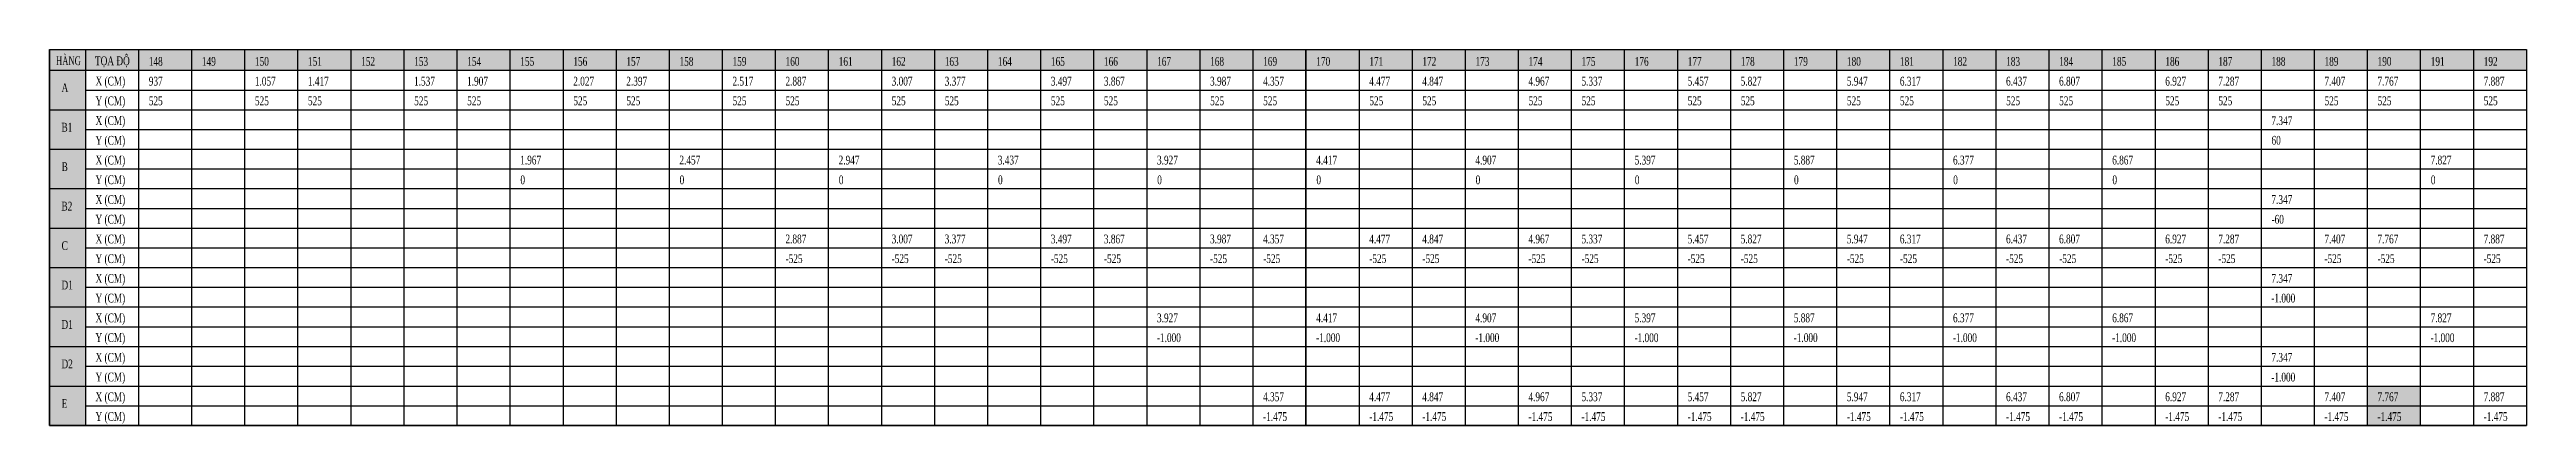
# Model space of a CAD drawing. Extents: x 1061507 to 1179680, y 97445 to 132302.
# Drawn here: x 1061507 to 1084067, y 119959 to 123379 of the extents above; entities that cross this region are included whole.
import ezdxf

# ---------------------------------------------------------------- set-up
doc = ezdxf.new("R2010")
doc.units = 0
doc.header["$LTSCALE"] = 200
doc.header["$MEASUREMENT"] = 0
for name, color, linetype in [('BORDER', 2, 'CONTINUOUS'), ('Hatch', 8, 'CONTINUOUS'), ('Text', 6, 'CONTINUOUS')]:
    doc.layers.add(name, color=color, linetype=linetype)
doc.styles.get("Standard").update_dxf_attribs({"font": 'vntimeh.shx', "width": 0.7})
doc.styles.add('THUONG', font='vntimeh.shx', dxfattribs={"width": 0.7})

msp = doc.modelspace()

# ---------------------------------------------------------------- texts
at = {"layer": 'Hatch', "width": 0.7}
for s, p in [('täa ®é', (1061921, 123237)), ('148', (1062411, 123232)), ('149', (1062895, 123232)), ('150', (1063378, 123232)), ('151', (1063861, 123232)), ('152', (1064345, 123232)), ('153', (1064828, 123232)), ('154', (1065311, 123232)), ('155', (1065795, 123232)), ('156', (1066278, 123232)), ('157', (1066761, 123232)), ('158', (1067245, 123232)), ('159', (1067728, 123232)), ('160', (1068211, 123232)), ('161', (1068695, 123232)), ('162', (1069178, 123232)), ('163', (1069661, 123232)), ('164', (1070145, 123232)), ('165', (1070628, 123232)), ('166', (1071111, 123232)), ('167', (1071595, 123232)), ('168', (1072078, 123232)), ('169', (1072561, 123232)), ('170', (1073045, 123232)), ('171', (1073528, 123232)), ('172', (1074011, 123232)), ('173', (1074495, 123232)), ('174', (1074978, 123232)), ('175', (1075461, 123232)), ('176', (1075945, 123232)), ('177', (1076428, 123232)), ('178', (1076911, 123232)), ('179', (1077395, 123232)), ('180', (1077878, 123232)), ('181', (1078361, 123232)), ('182', (1078845, 123232)), ('183', (1079328, 123232)), ('184', (1079811, 123232)), ('185', (1080295, 123232)), ('186', (1080778, 123232)), ('187', (1081261, 123232)), ('188', (1081745, 123232)), ('189', (1082228, 123232)), ('190', (1082711, 123232)), ('191', (1083195, 123232)), ('192', (1083678, 123232)), ('a', (1061617, 122992)), ('Y (cm)', (1061926, 122873)), ('X (cm)', (1061926, 123053)), ('937', (1062411, 123052)), ('525', (1062411, 122873)), ('525', (1063378, 122873)), ('1.057', (1063377, 123052)), ('525', (1063861, 122873)), ('1.417', (1063860, 123052)), ('525', (1064828, 122873)), ('1.537', (1064827, 123052)), ('525', (1065311, 122873)), ('1.907', (1065310, 123052)), ('2.027', (1066277, 123052)), ('525', (1066278, 122873)), ('2.397', (1066760, 123052)), ('525', (1066761, 122873)), ('2.517', (1067727, 123052)), ('525', (1067728, 122873)), ('2.887', (1068210, 123052)), ('525', (1068211, 122873)), ('3.007', (1069177, 123052)), ('525', (1069178, 122873)), ('3.377', (1069660, 123052)), ('525', (1069661, 122873)), ('3.497', (1070627, 123052)), ('525', (1070628, 122873)), ('3.867', (1071110, 123052)), ('525', (1071111, 122873)), ('3.987', (1072077, 123052)), ('525', (1072078, 122873)), ('4.357', (1072560, 123052)), ('525', (1072561, 122873)), ('4.477', (1073527, 123052)), ('525', (1073528, 122873)), ('4.847', (1074010, 123052)), ('525', (1074011, 122873)), ('4.967', (1074977, 123052)), ('525', (1074978, 122873)), ('5.337', (1075460, 123052)), ('525', (1075461, 122873)), ('5.457', (1076427, 123052)), ('525', (1076428, 122873)), ('5.827', (1076910, 123052)), ('525', (1076911, 122873)), ('5.947', (1077877, 123052)), ('525', (1077878, 122873)), ('6.317', (1078360, 123052)), ('525', (1078361, 122873)), ('6.437', (1079327, 123052)), ('525', (1079328, 122873)), ('6.807', (1079810, 123052)), ('525', (1079811, 122873)), ('6.927', (1080777, 123052)), ('525', (1080778, 122873)), ('7.287', (1081260, 123052)), ('525', (1081261, 122873)), ('7.407', (1082227, 123052)), ('525', (1082228, 122873)), ('7.767', (1082710, 123052)), ('525', (1082711, 122873)), ('7.887', (1083677, 123052)), ('525', (1083678, 122873)), ('X (cm)', (1061926, 122694)), ('7.347', (1081744, 122693)), ('B1', (1061616, 122633)), ('Y (cm)', (1061926, 122514)), ('60', (1081745, 122514)), ('B', (1061617, 122274)), ('X (cm)', (1061926, 122334)), ('1.967', (1065794, 122334)), ('2.457', (1067244, 122334)), ('2.947', (1068694, 122334)), ('3.437', (1070144, 122334)), ('3.927', (1071594, 122334)), ('4.417', (1073044, 122334)), ('4.907', (1074494, 122334)), ('5.397', (1075944, 122334)), ('5.887', (1077394, 122334)), ('6.377', (1078844, 122334)), ('6.867', (1080294, 122334)), ('7.827', (1083194, 122334)), ('Y (cm)', (1061926, 122155)), ('X (cm)', (1061926, 121975)), ('0', (1065796, 122154)), ('0', (1067246, 122154)), ('0', (1068696, 122154)), ('0', (1070146, 122154)), ('0', (1071596, 122154)), ('0', (1073046, 122154)), ('0', (1074496, 122154)), ('0', (1075946, 122154)), ('0', (1077396, 122154)), ('0', (1078846, 122154)), ('0', (1080296, 122154)), ('7.347', (1081744, 121975)), ('0', (1083196, 122154)), ('B2', (1061616, 121915)), ('Y (cm)', (1061926, 121796)), ('-60', (1081745, 121795)), ('C', (1061617, 121556)), ('X (cm)', (1061926, 121616)), ('2.887', (1068210, 121616)), ('3.007', (1069177, 121616)), ('3.377', (1069660, 121616)), ('3.497', (1070627, 121616)), ('3.867', (1071110, 121616)), ('3.987', (1072077, 121616)), ('4.357', (1072560, 121616)), ('4.477', (1073527, 121616)), ('4.847', (1074010, 121616)), ('4.967', (1074977, 121616)), ('5.337', (1075460, 121616)), ('5.457', (1076427, 121616)), ('5.827', (1076910, 121616)), ('5.947', (1077877, 121616)), ('6.317', (1078360, 121616)), ('6.437', (1079327, 121616)), ('6.807', (1079810, 121616)), ('6.927', (1080777, 121616)), ('7.287', (1081260, 121616)), ('7.407', (1082227, 121616)), ('7.767', (1082710, 121616)), ('7.887', (1083677, 121616)), ('Y (cm)', (1061926, 121437)), ('-525', (1068211, 121437)), ('-525', (1069177, 121437)), ('-525', (1069661, 121437)), ('-525', (1070627, 121437)), ('-525', (1071111, 121437)), ('-525', (1072077, 121437)), ('-525', (1072561, 121437)), ('-525', (1073527, 121437)), ('-525', (1074011, 121437)), ('-525', (1074977, 121437)), ('-525', (1075461, 121437)), ('-525', (1076427, 121437)), ('-525', (1076911, 121437)), ('-525', (1077877, 121437)), ('-525', (1078361, 121437)), ('-525', (1079327, 121437)), ('-525', (1079811, 121437)), ('-525', (1080777, 121437)), ('-525', (1081261, 121437)), ('-525', (1082227, 121437)), ('-525', (1082711, 121437)), ('-525', (1083677, 121437)), ('D1', (1061616, 121197)), ('Y (cm)', (1061926, 121078)), ('X (cm)', (1061926, 121257)), ('-1.000', (1081743, 121078)), ('7.347', (1081744, 121257)), ('X (cm)', (1061926, 120898)), ('3.927', (1071594, 120898)), ('4.417', (1073044, 120898)), ('4.907', (1074494, 120898)), ('5.397', (1075944, 120898)), ('5.887', (1077394, 120898)), ('6.377', (1078844, 120898)), ('6.867', (1080294, 120898)), ('7.827', (1083194, 120898)), ('D1', (1061616, 120838)), ('Y (cm)', (1061926, 120719)), ('-1.000', (1071593, 120718)), ('-1.000', (1073043, 120718)), ('-1.000', (1074493, 120718)), ('-1.000', (1075943, 120718)), ('-1.000', (1077393, 120718)), ('-1.000', (1078843, 120718)), ('-1.000', (1080293, 120718)), ('-1.000', (1083193, 120718)), ('D2', (1061616, 120479)), ('X (cm)', (1061926, 120539)), ('7.347', (1081744, 120539)), ('Y (cm)', (1061926, 120360)), ('X (cm)', (1061926, 120180)), ('4.357', (1072560, 120180)), ('4.477', (1073527, 120180)), ('4.847', (1074010, 120180)), ('4.967', (1074977, 120180)), ('5.337', (1075460, 120180)), ('5.457', (1076427, 120180)), ('5.827', (1076910, 120180)), ('5.947', (1077877, 120180)), ('6.317', (1078360, 120180)), ('6.437', (1079327, 120180)), ('6.807', (1079810, 120180)), ('6.927', (1080777, 120180)), ('7.287', (1081260, 120180)), ('-1.000', (1081743, 120359)), ('7.407', (1082227, 120180)), ('7.767', (1082710, 120180)), ('7.887', (1083677, 120180)), ('E', (1061617, 120120)), ('Y (cm)', (1061926, 120001)), ('-1.475', (1072560, 120000)), ('-1.475', (1073527, 120000)), ('-1.475', (1074010, 120000)), ('-1.475', (1074977, 120000)), ('-1.475', (1075460, 120000)), ('-1.475', (1076427, 120000)), ('-1.475', (1076910, 120000)), ('-1.475', (1077877, 120000)), ('-1.475', (1078360, 120000)), ('-1.475', (1079327, 120000)), ('-1.475', (1079810, 120000)), ('-1.475', (1080777, 120000)), ('-1.475', (1081260, 120000)), ('-1.475', (1082227, 120000)), ('-1.475', (1082710, 120000)), ('-1.475', (1083677, 120000))]:
    msp.add_text(s, height=80, dxfattribs=at).set_placement(p)
at = {"layer": 'Text', "lineweight": 0, "style": 'THUONG', "width": 0.65}
msp.add_text('hµng', height=80, dxfattribs=at).set_placement((1061566, 123238))

# ---------------------------------------------------------------- linework, layer by layer
at = {"layer": 'BORDER'}
msp.add_line((1072950, 119959), (1072950, 123379), dxfattribs=at)
for points in [[(1072950, 119959), (1061507, 119959), (1061507, 123379), (1072950, 123379)], [(1072950, 123379), (1084067, 123379), (1084067, 119959), (1072950, 119959)]]:
    msp.add_lwpolyline(points, close=True, dxfattribs=at)
at = {"layer": 'Hatch'}
for p, q in [((1061507, 123379), (1061834, 123379)), ((1061507, 123379), (1061507, 123191)), ((1061507, 123191), (1061834, 123191)), ((1061507, 123191), (1061507, 123011)), ((1061834, 123379), (1062317, 123379)), ((1061834, 123379), (1061834, 123191)), ((1061834, 123191), (1062317, 123191)), ((1061834, 123191), (1061834, 123011)), ((1062317, 123379), (1062800, 123379)), ((1062317, 123379), (1062317, 123191)), ((1062317, 123191), (1062800, 123191)), ((1062317, 123191), (1062317, 123011)), ((1062800, 123379), (1063284, 123379)), ((1062800, 123379), (1062800, 123191)), ((1062800, 123191), (1063284, 123191)), ((1062800, 123191), (1062800, 123011)), ((1063284, 123379), (1063767, 123379)), ((1063284, 123379), (1063284, 123191)), ((1063284, 123191), (1063767, 123191)), ((1063284, 123191), (1063284, 123011)), ((1063767, 123379), (1064250, 123379)), ((1063767, 123379), (1063767, 123191)), ((1063767, 123191), (1064250, 123191)), ((1063767, 123191), (1063767, 123011)), ((1064250, 123379), (1064734, 123379)), ((1064250, 123379), (1064250, 123191)), ((1064250, 123191), (1064734, 123191)), ((1064250, 123191), (1064250, 123011)), ((1064734, 123379), (1065217, 123379)), ((1064734, 123379), (1064734, 123191)), ((1064734, 123191), (1065217, 123191)), ((1064734, 123191), (1064734, 123011)), ((1065217, 123379), (1065700, 123379)), ((1065217, 123379), (1065217, 123191)), ((1065217, 123191), (1065700, 123191)), ((1065217, 123191), (1065217, 123011)), ((1065700, 123379), (1066184, 123379)), ((1065700, 123379), (1065700, 123191)), ((1065700, 123191), (1066184, 123191)), ((1065700, 123191), (1065700, 123011)), ((1066184, 123379), (1066667, 123379)), ((1066184, 123379), (1066184, 123191)), ((1066184, 123191), (1066667, 123191)), ((1066184, 123191), (1066184, 123011)), ((1066667, 123379), (1067150, 123379)), ((1066667, 123379), (1066667, 123191)), ((1066667, 123191), (1067150, 123191)), ((1066667, 123191), (1066667, 123011)), ((1067150, 123379), (1067634, 123379)), ((1067150, 123379), (1067150, 123191)), ((1067150, 123191), (1067634, 123191)), ((1067150, 123191), (1067150, 123011)), ((1067634, 123379), (1068117, 123379)), ((1067634, 123379), (1067634, 123191)), ((1067634, 123191), (1068117, 123191)), ((1067634, 123191), (1067634, 123011)), ((1068117, 123379), (1068600, 123379)), ((1068117, 123379), (1068117, 123191)), ((1068117, 123191), (1068600, 123191)), ((1068117, 123191), (1068117, 123011)), ((1068600, 123379), (1069084, 123379)), ((1068600, 123379), (1068600, 123191)), ((1068600, 123191), (1069084, 123191)), ((1068600, 123191), (1068600, 123011)), ((1069084, 123379), (1069567, 123379)), ((1069084, 123379), (1069084, 123191)), ((1069084, 123191), (1069567, 123191)), ((1069084, 123191), (1069084, 123011)), ((1069567, 123379), (1070050, 123379)), ((1069567, 123379), (1069567, 123191)), ((1069567, 123191), (1070050, 123191)), ((1069567, 123191), (1069567, 123011)), ((1070050, 123379), (1070534, 123379)), ((1070050, 123379), (1070050, 123191)), ((1070050, 123191), (1070534, 123191)), ((1070050, 123191), (1070050, 123011)), ((1070534, 123379), (1071017, 123379)), ((1070534, 123379), (1070534, 123191)), ((1070534, 123191), (1071017, 123191)), ((1070534, 123191), (1070534, 123011)), ((1071017, 123379), (1071500, 123379)), ((1071017, 123379), (1071017, 123191)), ((1071017, 123191), (1071500, 123191)), ((1071017, 123191), (1071017, 123011)), ((1071500, 123379), (1071984, 123379)), ((1071500, 123379), (1071500, 123191)), ((1071500, 123191), (1071984, 123191)), ((1071500, 123191), (1071500, 123011)), ((1071984, 123379), (1072467, 123379)), ((1071984, 123379), (1071984, 123191)), ((1071984, 123191), (1072467, 123191)), ((1071984, 123191), (1071984, 123011)), ((1072467, 123379), (1072950, 123379)), ((1072467, 123379), (1072467, 123191)), ((1072467, 123191), (1072950, 123191)), ((1072467, 123191), (1072467, 123011)), ((1072950, 123379), (1073434, 123379)), ((1072950, 123379), (1072950, 123191)), ((1072950, 123191), (1073434, 123191)), ((1072950, 123191), (1072950, 123011)), ((1073434, 123379), (1073917, 123379)), ((1073434, 123379), (1073434, 123191)), ((1073434, 123191), (1073917, 123191)), ((1073434, 123191), (1073434, 123011)), ((1073917, 123379), (1074400, 123379)), ((1073917, 123379), (1073917, 123191)), ((1073917, 123191), (1074400, 123191)), ((1073917, 123191), (1073917, 123011)), ((1074400, 123379), (1074884, 123379)), ((1074400, 123379), (1074400, 123191)), ((1074400, 123191), (1074884, 123191)), ((1074400, 123191), (1074400, 123011)), ((1074884, 123379), (1075367, 123379)), ((1074884, 123379), (1074884, 123191)), ((1074884, 123191), (1075367, 123191)), ((1074884, 123191), (1074884, 123011)), ((1075367, 123379), (1075850, 123379)), ((1075367, 123379), (1075367, 123191)), ((1075367, 123191), (1075850, 123191)), ((1075367, 123191), (1075367, 123011)), ((1075850, 123379), (1076334, 123379)), ((1075850, 123379), (1075850, 123191)), ((1075850, 123191), (1076334, 123191)), ((1075850, 123191), (1075850, 123011)), ((1076334, 123379), (1076817, 123379)), ((1076334, 123379), (1076334, 123191)), ((1076334, 123191), (1076817, 123191)), ((1076334, 123191), (1076334, 123011)), ((1076817, 123379), (1077300, 123379)), ((1076817, 123379), (1076817, 123191)), ((1076817, 123191), (1077300, 123191)), ((1076817, 123191), (1076817, 123011)), ((1077300, 123379), (1077784, 123379)), ((1077300, 123379), (1077300, 123191)), ((1077300, 123191), (1077784, 123191)), ((1077300, 123191), (1077300, 123011)), ((1077784, 123379), (1078267, 123379)), ((1077784, 123379), (1077784, 123191)), ((1077784, 123191), (1078267, 123191)), ((1077784, 123191), (1077784, 123011)), ((1078267, 123379), (1078750, 123379)), ((1078267, 123379), (1078267, 123191)), ((1078267, 123191), (1078750, 123191)), ((1078267, 123191), (1078267, 123011)), ((1078750, 123379), (1079234, 123379)), ((1078750, 123379), (1078750, 123191)), ((1078750, 123191), (1079234, 123191)), ((1078750, 123191), (1078750, 123011)), ((1079234, 123379), (1079717, 123379)), ((1079234, 123379), (1079234, 123191)), ((1079234, 123191), (1079717, 123191)), ((1079234, 123191), (1079234, 123011)), ((1079717, 123379), (1080200, 123379)), ((1079717, 123379), (1079717, 123191)), ((1079717, 123191), (1080200, 123191)), ((1079717, 123191), (1079717, 123011)), ((1080200, 123379), (1080684, 123379)), ((1080200, 123379), (1080200, 123191)), ((1080200, 123191), (1080684, 123191)), ((1080200, 123191), (1080200, 123011)), ((1080684, 123379), (1081167, 123379)), ((1080684, 123379), (1080684, 123191)), ((1080684, 123191), (1081167, 123191)), ((1080684, 123191), (1080684, 123011)), ((1081167, 123379), (1081650, 123379)), ((1081167, 123379), (1081167, 123191)), ((1081167, 123191), (1081650, 123191)), ((1081167, 123191), (1081167, 123011)), ((1081650, 123379), (1082134, 123379)), ((1081650, 123379), (1081650, 123191)), ((1081650, 123191), (1082134, 123191)), ((1081650, 123191), (1081650, 123011)), ((1082134, 123379), (1082617, 123379)), ((1082134, 123379), (1082134, 123191)), ((1082134, 123191), (1082617, 123191)), ((1082134, 123191), (1082134, 123011)), ((1082617, 123379), (1083100, 123379)), ((1082617, 123379), (1082617, 123191)), ((1082617, 123191), (1083100, 123191)), ((1082617, 123191), (1082617, 123011)), ((1083100, 123379), (1083584, 123379)), ((1083100, 123379), (1083100, 123191)), ((1083100, 123191), (1083584, 123191)), ((1083100, 123191), (1083100, 123011)), ((1083584, 123379), (1084067, 123379)), ((1083584, 123379), (1083584, 123191)), ((1083584, 123191), (1084067, 123191)), ((1083584, 123191), (1083584, 123011)), ((1084067, 123379), (1084067, 123191)), ((1084067, 123191), (1084067, 123011)), ((1061507, 123011), (1061507, 122832)), ((1061834, 123011), (1062317, 123011)), ((1061834, 123011), (1061834, 122832)), ((1062317, 123011), (1062800, 123011)), ((1062317, 123011), (1062317, 122832)), ((1062800, 123011), (1063284, 123011)), ((1062800, 123011), (1062800, 122832)), ((1063284, 123011), (1063767, 123011)), ((1063284, 123011), (1063284, 122832)), ((1063767, 123011), (1064250, 123011)), ((1063767, 123011), (1063767, 122832)), ((1064250, 123011), (1064734, 123011)), ((1064250, 123011), (1064250, 122832)), ((1064734, 123011), (1065217, 123011)), ((1064734, 123011), (1064734, 122832)), ((1065217, 123011), (1065700, 123011)), ((1065217, 123011), (1065217, 122832)), ((1065700, 123011), (1066184, 123011)), ((1065700, 123011), (1065700, 122832)), ((1066184, 123011), (1066667, 123011)), ((1066184, 123011), (1066184, 122832)), ((1066667, 123011), (1067150, 123011)), ((1066667, 123011), (1066667, 122832)), ((1067150, 123011), (1067634, 123011)), ((1067150, 123011), (1067150, 122832)), ((1067634, 123011), (1068117, 123011)), ((1067634, 123011), (1067634, 122832)), ((1068117, 123011), (1068600, 123011)), ((1068117, 123011), (1068117, 122832)), ((1068600, 123011), (1069084, 123011)), ((1068600, 123011), (1068600, 122832)), ((1069084, 123011), (1069567, 123011)), ((1069084, 123011), (1069084, 122832)), ((1069567, 123011), (1070050, 123011)), ((1069567, 123011), (1069567, 122832)), ((1070050, 123011), (1070534, 123011)), ((1070050, 123011), (1070050, 122832)), ((1070534, 123011), (1071017, 123011)), ((1070534, 123011), (1070534, 122832)), ((1071017, 123011), (1071500, 123011)), ((1071017, 123011), (1071017, 122832)), ((1071500, 123011), (1071984, 123011)), ((1071500, 123011), (1071500, 122832)), ((1071984, 123011), (1072467, 123011)), ((1071984, 123011), (1071984, 122832)), ((1072467, 123011), (1072950, 123011)), ((1072467, 123011), (1072467, 122832)), ((1072950, 123011), (1073434, 123011)), ((1072950, 123011), (1072950, 122832)), ((1073434, 123011), (1073917, 123011)), ((1073434, 123011), (1073434, 122832)), ((1073917, 123011), (1074400, 123011)), ((1073917, 123011), (1073917, 122832)), ((1074400, 123011), (1074884, 123011)), ((1074400, 123011), (1074400, 122832)), ((1074884, 123011), (1075367, 123011)), ((1074884, 123011), (1074884, 122832)), ((1075367, 123011), (1075850, 123011)), ((1075367, 123011), (1075367, 122832)), ((1075850, 123011), (1076334, 123011)), ((1075850, 123011), (1075850, 122832)), ((1076334, 123011), (1076817, 123011)), ((1076334, 123011), (1076334, 122832)), ((1076817, 123011), (1077300, 123011)), ((1076817, 123011), (1076817, 122832)), ((1077300, 123011), (1077784, 123011)), ((1077300, 123011), (1077300, 122832)), ((1077784, 123011), (1078267, 123011)), ((1077784, 123011), (1077784, 122832)), ((1078267, 123011), (1078750, 123011)), ((1078267, 123011), (1078267, 122832)), ((1078750, 123011), (1079234, 123011)), ((1078750, 123011), (1078750, 122832)), ((1079234, 123011), (1079717, 123011)), ((1079234, 123011), (1079234, 122832)), ((1079717, 123011), (1080200, 123011)), ((1079717, 123011), (1079717, 122832)), ((1080200, 123011), (1080684, 123011)), ((1080200, 123011), (1080200, 122832)), ((1080684, 123011), (1081167, 123011)), ((1080684, 123011), (1080684, 122832)), ((1081167, 123011), (1081650, 123011)), ((1081167, 123011), (1081167, 122832)), ((1081650, 123011), (1082134, 123011)), ((1081650, 123011), (1081650, 122832)), ((1082134, 123011), (1082617, 123011)), ((1082134, 123011), (1082134, 122832)), ((1082617, 123011), (1083100, 123011)), ((1082617, 123011), (1082617, 122832)), ((1083100, 123011), (1083584, 123011)), ((1083100, 123011), (1083100, 122832)), ((1083584, 123011), (1084067, 123011)), ((1083584, 123011), (1083584, 122832)), ((1084067, 123011), (1084067, 122832)), ((1061507, 122832), (1061834, 122832)), ((1061507, 122832), (1061507, 122652)), ((1061834, 122832), (1062317, 122832)), ((1061834, 122832), (1061834, 122652)), ((1062317, 122832), (1062800, 122832)), ((1062317, 122832), (1062317, 122652)), ((1062800, 122832), (1063284, 122832)), ((1062800, 122832), (1062800, 122652)), ((1063284, 122832), (1063767, 122832)), ((1063284, 122832), (1063284, 122652)), ((1063767, 122832), (1064250, 122832)), ((1063767, 122832), (1063767, 122652)), ((1064250, 122832), (1064734, 122832)), ((1064250, 122832), (1064250, 122652)), ((1064734, 122832), (1065217, 122832)), ((1064734, 122832), (1064734, 122652)), ((1065217, 122832), (1065700, 122832)), ((1065217, 122832), (1065217, 122652)), ((1065700, 122832), (1066184, 122832)), ((1065700, 122832), (1065700, 122652)), ((1066184, 122832), (1066667, 122832)), ((1066184, 122832), (1066184, 122652)), ((1066667, 122832), (1067150, 122832)), ((1066667, 122832), (1066667, 122652)), ((1067150, 122832), (1067634, 122832)), ((1067150, 122832), (1067150, 122652)), ((1067634, 122832), (1068117, 122832)), ((1067634, 122832), (1067634, 122652)), ((1068117, 122832), (1068600, 122832)), ((1068117, 122832), (1068117, 122652)), ((1068600, 122832), (1069084, 122832)), ((1068600, 122832), (1068600, 122652)), ((1069084, 122832), (1069567, 122832)), ((1069084, 122832), (1069084, 122652)), ((1069567, 122832), (1070050, 122832)), ((1069567, 122832), (1069567, 122652)), ((1070050, 122832), (1070534, 122832)), ((1070050, 122832), (1070050, 122652)), ((1070534, 122832), (1071017, 122832)), ((1070534, 122832), (1070534, 122652)), ((1071017, 122832), (1071500, 122832)), ((1071017, 122832), (1071017, 122652)), ((1071500, 122832), (1071984, 122832)), ((1071500, 122832), (1071500, 122652)), ((1071984, 122832), (1072467, 122832)), ((1071984, 122832), (1071984, 122652)), ((1072467, 122832), (1072950, 122832)), ((1072467, 122832), (1072467, 122652)), ((1072950, 122832), (1073434, 122832)), ((1072950, 122832), (1072950, 122652)), ((1073434, 122832), (1073917, 122832)), ((1073434, 122832), (1073434, 122652)), ((1073917, 122832), (1074400, 122832)), ((1073917, 122832), (1073917, 122652)), ((1074400, 122832), (1074884, 122832)), ((1074400, 122832), (1074400, 122652)), ((1074884, 122832), (1075367, 122832)), ((1074884, 122832), (1074884, 122652)), ((1075367, 122832), (1075850, 122832)), ((1075367, 122832), (1075367, 122652)), ((1075850, 122832), (1076334, 122832)), ((1075850, 122832), (1075850, 122652)), ((1076334, 122832), (1076817, 122832)), ((1076334, 122832), (1076334, 122652)), ((1076817, 122832), (1077300, 122832)), ((1076817, 122832), (1076817, 122652)), ((1077300, 122832), (1077784, 122832)), ((1077300, 122832), (1077300, 122652)), ((1077784, 122832), (1078267, 122832)), ((1077784, 122832), (1077784, 122652)), ((1078267, 122832), (1078750, 122832)), ((1078267, 122832), (1078267, 122652)), ((1078750, 122832), (1079234, 122832)), ((1078750, 122832), (1078750, 122652)), ((1079234, 122832), (1079717, 122832)), ((1079234, 122832), (1079234, 122652)), ((1079717, 122832), (1080200, 122832)), ((1079717, 122832), (1079717, 122652)), ((1080200, 122832), (1080684, 122832)), ((1080200, 122832), (1080200, 122652)), ((1080684, 122832), (1081167, 122832)), ((1080684, 122832), (1080684, 122652)), ((1081167, 122832), (1081650, 122832)), ((1081167, 122832), (1081167, 122652)), ((1081650, 122832), (1082134, 122832)), ((1081650, 122832), (1081650, 122652)), ((1082134, 122832), (1082617, 122832)), ((1082134, 122832), (1082134, 122652)), ((1082617, 122832), (1083100, 122832)), ((1082617, 122832), (1082617, 122652)), ((1083100, 122832), (1083584, 122832)), ((1083100, 122832), (1083100, 122652)), ((1083584, 122832), (1084067, 122832)), ((1083584, 122832), (1083584, 122652)), ((1084067, 122832), (1084067, 122652)), ((1061507, 122652), (1061507, 122473)), ((1061834, 122652), (1062317, 122652)), ((1061834, 122652), (1061834, 122473)), ((1062317, 122652), (1062800, 122652)), ((1062317, 122652), (1062317, 122473)), ((1062800, 122652), (1063284, 122652)), ((1062800, 122652), (1062800, 122473)), ((1063284, 122652), (1063767, 122652)), ((1063284, 122652), (1063284, 122473)), ((1063767, 122652), (1064250, 122652)), ((1063767, 122652), (1063767, 122473)), ((1064250, 122652), (1064734, 122652)), ((1064250, 122652), (1064250, 122473)), ((1064734, 122652), (1065217, 122652)), ((1064734, 122652), (1064734, 122473)), ((1065217, 122652), (1065700, 122652)), ((1065217, 122652), (1065217, 122473)), ((1065700, 122652), (1066184, 122652)), ((1065700, 122652), (1065700, 122473)), ((1066184, 122652), (1066667, 122652)), ((1066184, 122652), (1066184, 122473)), ((1066667, 122652), (1067150, 122652)), ((1066667, 122652), (1066667, 122473)), ((1067150, 122652), (1067634, 122652)), ((1067150, 122652), (1067150, 122473)), ((1067634, 122652), (1068117, 122652)), ((1067634, 122652), (1067634, 122473)), ((1068117, 122652), (1068600, 122652)), ((1068117, 122652), (1068117, 122473)), ((1068600, 122652), (1069084, 122652)), ((1068600, 122652), (1068600, 122473)), ((1069084, 122652), (1069567, 122652)), ((1069084, 122652), (1069084, 122473)), ((1069567, 122652), (1070050, 122652)), ((1069567, 122652), (1069567, 122473)), ((1070050, 122652), (1070534, 122652)), ((1070050, 122652), (1070050, 122473)), ((1070534, 122652), (1071017, 122652)), ((1070534, 122652), (1070534, 122473)), ((1071017, 122652), (1071500, 122652)), ((1071017, 122652), (1071017, 122473)), ((1071500, 122652), (1071984, 122652)), ((1071500, 122652), (1071500, 122473)), ((1071984, 122652), (1072467, 122652)), ((1071984, 122652), (1071984, 122473)), ((1072467, 122652), (1072950, 122652)), ((1072467, 122652), (1072467, 122473)), ((1072950, 122652), (1073434, 122652)), ((1072950, 122652), (1072950, 122473)), ((1073434, 122652), (1073917, 122652)), ((1073434, 122652), (1073434, 122473)), ((1073917, 122652), (1074400, 122652)), ((1073917, 122652), (1073917, 122473)), ((1074400, 122652), (1074884, 122652)), ((1074400, 122652), (1074400, 122473)), ((1074884, 122652), (1075367, 122652)), ((1074884, 122652), (1074884, 122473)), ((1075367, 122652), (1075850, 122652)), ((1075367, 122652), (1075367, 122473)), ((1075850, 122652), (1076334, 122652)), ((1075850, 122652), (1075850, 122473)), ((1076334, 122652), (1076817, 122652)), ((1076334, 122652), (1076334, 122473)), ((1076817, 122652), (1077300, 122652)), ((1076817, 122652), (1076817, 122473)), ((1077300, 122652), (1077784, 122652)), ((1077300, 122652), (1077300, 122473)), ((1077784, 122652), (1078267, 122652)), ((1077784, 122652), (1077784, 122473)), ((1078267, 122652), (1078750, 122652)), ((1078267, 122652), (1078267, 122473)), ((1078750, 122652), (1079234, 122652)), ((1078750, 122652), (1078750, 122473)), ((1079234, 122652), (1079717, 122652)), ((1079234, 122652), (1079234, 122473)), ((1079717, 122652), (1080200, 122652)), ((1079717, 122652), (1079717, 122473)), ((1080200, 122652), (1080684, 122652)), ((1080200, 122652), (1080200, 122473)), ((1080684, 122652), (1081167, 122652)), ((1080684, 122652), (1080684, 122473)), ((1081167, 122652), (1081650, 122652)), ((1081167, 122652), (1081167, 122473)), ((1081650, 122652), (1082134, 122652)), ((1081650, 122652), (1081650, 122473)), ((1082134, 122652), (1082617, 122652)), ((1082134, 122652), (1082134, 122473)), ((1082617, 122652), (1083100, 122652)), ((1082617, 122652), (1082617, 122473)), ((1083100, 122652), (1083584, 122652)), ((1083100, 122652), (1083100, 122473)), ((1083584, 122652), (1084067, 122652)), ((1083584, 122652), (1083584, 122473)), ((1084067, 122652), (1084067, 122473)), ((1061507, 122473), (1061834, 122473)), ((1061507, 122473), (1061507, 122293)), ((1061507, 122293), (1061507, 122114)), ((1061834, 122473), (1062317, 122473)), ((1061834, 122473), (1061834, 122293)), ((1061834, 122293), (1062317, 122293)), ((1061834, 122293), (1061834, 122114)), ((1062317, 122473), (1062800, 122473)), ((1062317, 122473), (1062317, 122293)), ((1062317, 122293), (1062800, 122293)), ((1062317, 122293), (1062317, 122114)), ((1062800, 122473), (1063284, 122473)), ((1062800, 122473), (1062800, 122293)), ((1062800, 122293), (1063284, 122293)), ((1062800, 122293), (1062800, 122114)), ((1063284, 122473), (1063767, 122473)), ((1063284, 122473), (1063284, 122293)), ((1063284, 122293), (1063767, 122293)), ((1063284, 122293), (1063284, 122114)), ((1063767, 122473), (1064250, 122473)), ((1063767, 122473), (1063767, 122293)), ((1063767, 122293), (1064250, 122293)), ((1063767, 122293), (1063767, 122114)), ((1064250, 122473), (1064734, 122473)), ((1064250, 122473), (1064250, 122293)), ((1064250, 122293), (1064734, 122293)), ((1064250, 122293), (1064250, 122114)), ((1064734, 122473), (1065217, 122473)), ((1064734, 122473), (1064734, 122293)), ((1064734, 122293), (1065217, 122293)), ((1064734, 122293), (1064734, 122114)), ((1065217, 122473), (1065700, 122473)), ((1065217, 122473), (1065217, 122293)), ((1065217, 122293), (1065700, 122293)), ((1065217, 122293), (1065217, 122114)), ((1065700, 122473), (1066184, 122473)), ((1065700, 122473), (1065700, 122293)), ((1065700, 122293), (1066184, 122293)), ((1065700, 122293), (1065700, 122114)), ((1066184, 122473), (1066667, 122473)), ((1066184, 122473), (1066184, 122293)), ((1066184, 122293), (1066667, 122293)), ((1066184, 122293), (1066184, 122114)), ((1066667, 122473), (1067150, 122473)), ((1066667, 122473), (1066667, 122293)), ((1066667, 122293), (1067150, 122293)), ((1066667, 122293), (1066667, 122114)), ((1067150, 122473), (1067634, 122473)), ((1067150, 122473), (1067150, 122293)), ((1067150, 122293), (1067634, 122293)), ((1067150, 122293), (1067150, 122114)), ((1067634, 122473), (1068117, 122473)), ((1067634, 122473), (1067634, 122293)), ((1067634, 122293), (1068117, 122293)), ((1067634, 122293), (1067634, 122114)), ((1068117, 122473), (1068600, 122473)), ((1068117, 122473), (1068117, 122293)), ((1068117, 122293), (1068600, 122293)), ((1068117, 122293), (1068117, 122114)), ((1068600, 122473), (1069084, 122473)), ((1068600, 122473), (1068600, 122293)), ((1068600, 122293), (1069084, 122293)), ((1068600, 122293), (1068600, 122114)), ((1069084, 122473), (1069567, 122473)), ((1069084, 122473), (1069084, 122293)), ((1069084, 122293), (1069567, 122293)), ((1069084, 122293), (1069084, 122114)), ((1069567, 122473), (1070050, 122473)), ((1069567, 122473), (1069567, 122293)), ((1069567, 122293), (1070050, 122293)), ((1069567, 122293), (1069567, 122114)), ((1070050, 122473), (1070534, 122473)), ((1070050, 122473), (1070050, 122293)), ((1070050, 122293), (1070534, 122293)), ((1070050, 122293), (1070050, 122114)), ((1070534, 122473), (1071017, 122473)), ((1070534, 122473), (1070534, 122293)), ((1070534, 122293), (1071017, 122293)), ((1070534, 122293), (1070534, 122114)), ((1071017, 122473), (1071500, 122473)), ((1071017, 122473), (1071017, 122293)), ((1071017, 122293), (1071500, 122293)), ((1071017, 122293), (1071017, 122114)), ((1071500, 122473), (1071984, 122473)), ((1071500, 122473), (1071500, 122293)), ((1071500, 122293), (1071984, 122293)), ((1071500, 122293), (1071500, 122114)), ((1071984, 122473), (1072467, 122473)), ((1071984, 122473), (1071984, 122293)), ((1071984, 122293), (1072467, 122293)), ((1071984, 122293), (1071984, 122114)), ((1072467, 122473), (1072950, 122473)), ((1072467, 122473), (1072467, 122293)), ((1072467, 122293), (1072950, 122293)), ((1072467, 122293), (1072467, 122114)), ((1072950, 122473), (1073434, 122473)), ((1072950, 122473), (1072950, 122293)), ((1072950, 122293), (1073434, 122293)), ((1072950, 122293), (1072950, 122114)), ((1073434, 122473), (1073917, 122473)), ((1073434, 122473), (1073434, 122293)), ((1073434, 122293), (1073917, 122293)), ((1073434, 122293), (1073434, 122114)), ((1073917, 122473), (1074400, 122473)), ((1073917, 122473), (1073917, 122293)), ((1073917, 122293), (1074400, 122293)), ((1073917, 122293), (1073917, 122114)), ((1074400, 122473), (1074884, 122473)), ((1074400, 122473), (1074400, 122293)), ((1074400, 122293), (1074884, 122293)), ((1074400, 122293), (1074400, 122114)), ((1074884, 122473), (1075367, 122473)), ((1074884, 122473), (1074884, 122293)), ((1074884, 122293), (1075367, 122293)), ((1074884, 122293), (1074884, 122114)), ((1075367, 122473), (1075850, 122473)), ((1075367, 122473), (1075367, 122293)), ((1075367, 122293), (1075850, 122293)), ((1075367, 122293), (1075367, 122114)), ((1075850, 122473), (1076334, 122473)), ((1075850, 122473), (1075850, 122293)), ((1075850, 122293), (1076334, 122293)), ((1075850, 122293), (1075850, 122114)), ((1076334, 122473), (1076817, 122473)), ((1076334, 122473), (1076334, 122293)), ((1076334, 122293), (1076817, 122293)), ((1076334, 122293), (1076334, 122114)), ((1076817, 122473), (1077300, 122473)), ((1076817, 122473), (1076817, 122293)), ((1076817, 122293), (1077300, 122293)), ((1076817, 122293), (1076817, 122114)), ((1077300, 122473), (1077784, 122473)), ((1077300, 122473), (1077300, 122293)), ((1077300, 122293), (1077784, 122293)), ((1077300, 122293), (1077300, 122114)), ((1077784, 122473), (1078267, 122473)), ((1077784, 122473), (1077784, 122293)), ((1077784, 122293), (1078267, 122293)), ((1077784, 122293), (1077784, 122114)), ((1078267, 122473), (1078750, 122473)), ((1078267, 122473), (1078267, 122293)), ((1078267, 122293), (1078750, 122293)), ((1078267, 122293), (1078267, 122114)), ((1078750, 122473), (1079234, 122473)), ((1078750, 122473), (1078750, 122293)), ((1078750, 122293), (1079234, 122293)), ((1078750, 122293), (1078750, 122114)), ((1079234, 122473), (1079717, 122473)), ((1079234, 122473), (1079234, 122293)), ((1079234, 122293), (1079717, 122293)), ((1079234, 122293), (1079234, 122114)), ((1079717, 122473), (1080200, 122473)), ((1079717, 122473), (1079717, 122293)), ((1079717, 122293), (1080200, 122293)), ((1079717, 122293), (1079717, 122114)), ((1080200, 122473), (1080684, 122473)), ((1080200, 122473), (1080200, 122293)), ((1080200, 122293), (1080684, 122293)), ((1080200, 122293), (1080200, 122114)), ((1080684, 122473), (1081167, 122473)), ((1080684, 122473), (1080684, 122293)), ((1080684, 122293), (1081167, 122293)), ((1080684, 122293), (1080684, 122114)), ((1081167, 122473), (1081650, 122473)), ((1081167, 122473), (1081167, 122293)), ((1081167, 122293), (1081650, 122293)), ((1081167, 122293), (1081167, 122114)), ((1081650, 122473), (1082134, 122473)), ((1081650, 122473), (1081650, 122293)), ((1081650, 122293), (1082134, 122293)), ((1081650, 122293), (1081650, 122114)), ((1082134, 122473), (1082617, 122473)), ((1082134, 122473), (1082134, 122293)), ((1082134, 122293), (1082617, 122293)), ((1082134, 122293), (1082134, 122114)), ((1082617, 122473), (1083100, 122473)), ((1082617, 122473), (1082617, 122293)), ((1082617, 122293), (1083100, 122293)), ((1082617, 122293), (1082617, 122114)), ((1083100, 122473), (1083584, 122473)), ((1083100, 122473), (1083100, 122293)), ((1083100, 122293), (1083584, 122293)), ((1083100, 122293), (1083100, 122114)), ((1083584, 122473), (1084067, 122473)), ((1083584, 122473), (1083584, 122293)), ((1083584, 122293), (1084067, 122293)), ((1083584, 122293), (1083584, 122114)), ((1084067, 122473), (1084067, 122293)), ((1084067, 122293), (1084067, 122114)), ((1061507, 122114), (1061834, 122114)), ((1061507, 122114), (1061507, 121934)), ((1061834, 122114), (1062317, 122114)), ((1061834, 122114), (1061834, 121934)), ((1062317, 122114), (1062800, 122114)), ((1062317, 122114), (1062317, 121934)), ((1062800, 122114), (1063284, 122114)), ((1062800, 122114), (1062800, 121934)), ((1063284, 122114), (1063767, 122114)), ((1063284, 122114), (1063284, 121934)), ((1063767, 122114), (1064250, 122114)), ((1063767, 122114), (1063767, 121934)), ((1064250, 122114), (1064734, 122114)), ((1064250, 122114), (1064250, 121934)), ((1064734, 122114), (1065217, 122114)), ((1064734, 122114), (1064734, 121934)), ((1065217, 122114), (1065700, 122114)), ((1065217, 122114), (1065217, 121934)), ((1065700, 122114), (1066184, 122114)), ((1065700, 122114), (1065700, 121934)), ((1066184, 122114), (1066667, 122114)), ((1066184, 122114), (1066184, 121934)), ((1066667, 122114), (1067150, 122114)), ((1066667, 122114), (1066667, 121934)), ((1067150, 122114), (1067634, 122114)), ((1067150, 122114), (1067150, 121934)), ((1067634, 122114), (1068117, 122114)), ((1067634, 122114), (1067634, 121934)), ((1068117, 122114), (1068600, 122114)), ((1068117, 122114), (1068117, 121934)), ((1068600, 122114), (1069084, 122114)), ((1068600, 122114), (1068600, 121934)), ((1069084, 122114), (1069567, 122114)), ((1069084, 122114), (1069084, 121934)), ((1069567, 122114), (1070050, 122114)), ((1069567, 122114), (1069567, 121934)), ((1070050, 122114), (1070534, 122114)), ((1070050, 122114), (1070050, 121934)), ((1070534, 122114), (1071017, 122114)), ((1070534, 122114), (1070534, 121934)), ((1071017, 122114), (1071500, 122114)), ((1071017, 122114), (1071017, 121934)), ((1071500, 122114), (1071984, 122114)), ((1071500, 122114), (1071500, 121934)), ((1071984, 122114), (1072467, 122114)), ((1071984, 122114), (1071984, 121934)), ((1072467, 122114), (1072950, 122114)), ((1072467, 122114), (1072467, 121934)), ((1072950, 122114), (1073434, 122114)), ((1072950, 122114), (1072950, 121934)), ((1073434, 122114), (1073917, 122114)), ((1073434, 122114), (1073434, 121934)), ((1073917, 122114), (1074400, 122114)), ((1073917, 122114), (1073917, 121934)), ((1074400, 122114), (1074884, 122114)), ((1074400, 122114), (1074400, 121934)), ((1074884, 122114), (1075367, 122114)), ((1074884, 122114), (1074884, 121934)), ((1075367, 122114), (1075850, 122114)), ((1075367, 122114), (1075367, 121934)), ((1075850, 122114), (1076334, 122114)), ((1075850, 122114), (1075850, 121934)), ((1076334, 122114), (1076817, 122114)), ((1076334, 122114), (1076334, 121934)), ((1076817, 122114), (1077300, 122114)), ((1076817, 122114), (1076817, 121934)), ((1077300, 122114), (1077784, 122114)), ((1077300, 122114), (1077300, 121934)), ((1077784, 122114), (1078267, 122114)), ((1077784, 122114), (1077784, 121934)), ((1078267, 122114), (1078750, 122114)), ((1078267, 122114), (1078267, 121934)), ((1078750, 122114), (1079234, 122114)), ((1078750, 122114), (1078750, 121934)), ((1079234, 122114), (1079717, 122114)), ((1079234, 122114), (1079234, 121934)), ((1079717, 122114), (1080200, 122114)), ((1079717, 122114), (1079717, 121934)), ((1080200, 122114), (1080684, 122114)), ((1080200, 122114), (1080200, 121934)), ((1080684, 122114), (1081167, 122114)), ((1080684, 122114), (1080684, 121934)), ((1081167, 122114), (1081650, 122114)), ((1081167, 122114), (1081167, 121934)), ((1081650, 122114), (1082134, 122114)), ((1081650, 122114), (1081650, 121934)), ((1082134, 122114), (1082617, 122114)), ((1082134, 122114), (1082134, 121934)), ((1082617, 122114), (1083100, 122114)), ((1082617, 122114), (1082617, 121934)), ((1083100, 122114), (1083584, 122114)), ((1083100, 122114), (1083100, 121934)), ((1083584, 122114), (1084067, 122114)), ((1083584, 122114), (1083584, 121934)), ((1084067, 122114), (1084067, 121934)), ((1061507, 121934), (1061507, 121755)), ((1061834, 121934), (1062317, 121934)), ((1061834, 121934), (1061834, 121755)), ((1062317, 121934), (1062800, 121934)), ((1062317, 121934), (1062317, 121755)), ((1062800, 121934), (1063284, 121934)), ((1062800, 121934), (1062800, 121755)), ((1063284, 121934), (1063767, 121934)), ((1063284, 121934), (1063284, 121755)), ((1063767, 121934), (1064250, 121934)), ((1063767, 121934), (1063767, 121755)), ((1064250, 121934), (1064734, 121934)), ((1064250, 121934), (1064250, 121755)), ((1064734, 121934), (1065217, 121934)), ((1064734, 121934), (1064734, 121755)), ((1065217, 121934), (1065700, 121934)), ((1065217, 121934), (1065217, 121755)), ((1065700, 121934), (1066184, 121934)), ((1065700, 121934), (1065700, 121755)), ((1066184, 121934), (1066667, 121934)), ((1066184, 121934), (1066184, 121755)), ((1066667, 121934), (1067150, 121934)), ((1066667, 121934), (1066667, 121755)), ((1067150, 121934), (1067634, 121934)), ((1067150, 121934), (1067150, 121755)), ((1067634, 121934), (1068117, 121934)), ((1067634, 121934), (1067634, 121755)), ((1068117, 121934), (1068600, 121934)), ((1068117, 121934), (1068117, 121755)), ((1068600, 121934), (1069084, 121934)), ((1068600, 121934), (1068600, 121755)), ((1069084, 121934), (1069567, 121934)), ((1069084, 121934), (1069084, 121755)), ((1069567, 121934), (1070050, 121934)), ((1069567, 121934), (1069567, 121755)), ((1070050, 121934), (1070534, 121934)), ((1070050, 121934), (1070050, 121755)), ((1070534, 121934), (1071017, 121934)), ((1070534, 121934), (1070534, 121755)), ((1071017, 121934), (1071500, 121934)), ((1071017, 121934), (1071017, 121755)), ((1071500, 121934), (1071984, 121934)), ((1071500, 121934), (1071500, 121755)), ((1071984, 121934), (1072467, 121934)), ((1071984, 121934), (1071984, 121755)), ((1072467, 121934), (1072950, 121934)), ((1072467, 121934), (1072467, 121755)), ((1072950, 121934), (1073434, 121934)), ((1072950, 121934), (1072950, 121755)), ((1073434, 121934), (1073917, 121934)), ((1073434, 121934), (1073434, 121755)), ((1073917, 121934), (1074400, 121934)), ((1073917, 121934), (1073917, 121755)), ((1074400, 121934), (1074884, 121934)), ((1074400, 121934), (1074400, 121755)), ((1074884, 121934), (1075367, 121934)), ((1074884, 121934), (1074884, 121755)), ((1075367, 121934), (1075850, 121934)), ((1075367, 121934), (1075367, 121755)), ((1075850, 121934), (1076334, 121934)), ((1075850, 121934), (1075850, 121755)), ((1076334, 121934), (1076817, 121934)), ((1076334, 121934), (1076334, 121755)), ((1076817, 121934), (1077300, 121934)), ((1076817, 121934), (1076817, 121755)), ((1077300, 121934), (1077784, 121934)), ((1077300, 121934), (1077300, 121755)), ((1077784, 121934), (1078267, 121934)), ((1077784, 121934), (1077784, 121755)), ((1078267, 121934), (1078750, 121934)), ((1078267, 121934), (1078267, 121755)), ((1078750, 121934), (1079234, 121934)), ((1078750, 121934), (1078750, 121755)), ((1079234, 121934), (1079717, 121934)), ((1079234, 121934), (1079234, 121755)), ((1079717, 121934), (1080200, 121934)), ((1079717, 121934), (1079717, 121755)), ((1080200, 121934), (1080684, 121934)), ((1080200, 121934), (1080200, 121755)), ((1080684, 121934), (1081167, 121934)), ((1080684, 121934), (1080684, 121755)), ((1081167, 121934), (1081650, 121934)), ((1081167, 121934), (1081167, 121755)), ((1081650, 121934), (1082134, 121934)), ((1081650, 121934), (1081650, 121755)), ((1082134, 121934), (1082617, 121934)), ((1082134, 121934), (1082134, 121755)), ((1082617, 121934), (1083100, 121934)), ((1082617, 121934), (1082617, 121755)), ((1083100, 121934), (1083584, 121934)), ((1083100, 121934), (1083100, 121755)), ((1083584, 121934), (1084067, 121934)), ((1083584, 121934), (1083584, 121755)), ((1084067, 121934), (1084067, 121755)), ((1061507, 121755), (1061834, 121755)), ((1061507, 121755), (1061507, 121575)), ((1061834, 121755), (1062317, 121755)), ((1061834, 121755), (1061834, 121575)), ((1062317, 121755), (1062800, 121755)), ((1062317, 121755), (1062317, 121575)), ((1062800, 121755), (1063284, 121755)), ((1062800, 121755), (1062800, 121575)), ((1063284, 121755), (1063767, 121755)), ((1063284, 121755), (1063284, 121575)), ((1063767, 121755), (1064250, 121755)), ((1063767, 121755), (1063767, 121575)), ((1064250, 121755), (1064734, 121755)), ((1064250, 121755), (1064250, 121575)), ((1064734, 121755), (1065217, 121755)), ((1064734, 121755), (1064734, 121575)), ((1065217, 121755), (1065700, 121755)), ((1065217, 121755), (1065217, 121575)), ((1065700, 121755), (1066184, 121755)), ((1065700, 121755), (1065700, 121575)), ((1066184, 121755), (1066667, 121755)), ((1066184, 121755), (1066184, 121575)), ((1066667, 121755), (1067150, 121755)), ((1066667, 121755), (1066667, 121575)), ((1067150, 121755), (1067634, 121755)), ((1067150, 121755), (1067150, 121575)), ((1067634, 121755), (1068117, 121755)), ((1067634, 121755), (1067634, 121575)), ((1068117, 121755), (1068600, 121755)), ((1068117, 121755), (1068117, 121575)), ((1068600, 121755), (1069084, 121755)), ((1068600, 121755), (1068600, 121575)), ((1069084, 121755), (1069567, 121755)), ((1069084, 121755), (1069084, 121575)), ((1069567, 121755), (1070050, 121755)), ((1069567, 121755), (1069567, 121575)), ((1070050, 121755), (1070534, 121755)), ((1070050, 121755), (1070050, 121575)), ((1070534, 121755), (1071017, 121755)), ((1070534, 121755), (1070534, 121575)), ((1071017, 121755), (1071500, 121755)), ((1071017, 121755), (1071017, 121575)), ((1071500, 121755), (1071984, 121755)), ((1071500, 121755), (1071500, 121575)), ((1071984, 121755), (1072467, 121755)), ((1071984, 121755), (1071984, 121575)), ((1072467, 121755), (1072950, 121755)), ((1072467, 121755), (1072467, 121575)), ((1072950, 121755), (1073434, 121755)), ((1072950, 121755), (1072950, 121575)), ((1073434, 121755), (1073917, 121755)), ((1073434, 121755), (1073434, 121575)), ((1073917, 121755), (1074400, 121755)), ((1073917, 121755), (1073917, 121575)), ((1074400, 121755), (1074884, 121755)), ((1074400, 121755), (1074400, 121575)), ((1074884, 121755), (1075367, 121755)), ((1074884, 121755), (1074884, 121575)), ((1075367, 121755), (1075850, 121755)), ((1075367, 121755), (1075367, 121575)), ((1075850, 121755), (1076334, 121755)), ((1075850, 121755), (1075850, 121575)), ((1076334, 121755), (1076817, 121755)), ((1076334, 121755), (1076334, 121575)), ((1076817, 121755), (1077300, 121755)), ((1076817, 121755), (1076817, 121575)), ((1077300, 121755), (1077784, 121755)), ((1077300, 121755), (1077300, 121575)), ((1077784, 121755), (1078267, 121755)), ((1077784, 121755), (1077784, 121575)), ((1078267, 121755), (1078750, 121755)), ((1078267, 121755), (1078267, 121575)), ((1078750, 121755), (1079234, 121755)), ((1078750, 121755), (1078750, 121575)), ((1079234, 121755), (1079717, 121755)), ((1079234, 121755), (1079234, 121575)), ((1079717, 121755), (1080200, 121755)), ((1079717, 121755), (1079717, 121575)), ((1080200, 121755), (1080684, 121755)), ((1080200, 121755), (1080200, 121575)), ((1080684, 121755), (1081167, 121755)), ((1080684, 121755), (1080684, 121575)), ((1081167, 121755), (1081650, 121755)), ((1081167, 121755), (1081167, 121575)), ((1081650, 121755), (1082134, 121755)), ((1081650, 121755), (1081650, 121575)), ((1082134, 121755), (1082617, 121755)), ((1082134, 121755), (1082134, 121575)), ((1082617, 121755), (1083100, 121755)), ((1082617, 121755), (1082617, 121575)), ((1083100, 121755), (1083584, 121755)), ((1083100, 121755), (1083100, 121575)), ((1083584, 121755), (1084067, 121755)), ((1083584, 121755), (1083584, 121575)), ((1084067, 121755), (1084067, 121575)), ((1061507, 121575), (1061507, 121396)), ((1061507, 121396), (1061834, 121396)), ((1061507, 121396), (1061507, 121216)), ((1061834, 121575), (1062317, 121575)), ((1061834, 121575), (1061834, 121396)), ((1061834, 121396), (1062317, 121396)), ((1061834, 121396), (1061834, 121216)), ((1062317, 121575), (1062800, 121575)), ((1062317, 121575), (1062317, 121396)), ((1062317, 121396), (1062800, 121396)), ((1062317, 121396), (1062317, 121216)), ((1062800, 121575), (1063284, 121575)), ((1062800, 121575), (1062800, 121396)), ((1062800, 121396), (1063284, 121396)), ((1062800, 121396), (1062800, 121216)), ((1063284, 121575), (1063767, 121575)), ((1063284, 121575), (1063284, 121396)), ((1063284, 121396), (1063767, 121396)), ((1063284, 121396), (1063284, 121216)), ((1063767, 121575), (1064250, 121575)), ((1063767, 121575), (1063767, 121396)), ((1063767, 121396), (1064250, 121396)), ((1063767, 121396), (1063767, 121216)), ((1064250, 121575), (1064734, 121575)), ((1064250, 121575), (1064250, 121396)), ((1064250, 121396), (1064734, 121396)), ((1064250, 121396), (1064250, 121216)), ((1064734, 121575), (1065217, 121575)), ((1064734, 121575), (1064734, 121396)), ((1064734, 121396), (1065217, 121396)), ((1064734, 121396), (1064734, 121216)), ((1065217, 121575), (1065700, 121575)), ((1065217, 121575), (1065217, 121396)), ((1065217, 121396), (1065700, 121396)), ((1065217, 121396), (1065217, 121216)), ((1065700, 121575), (1066184, 121575)), ((1065700, 121575), (1065700, 121396)), ((1065700, 121396), (1066184, 121396)), ((1065700, 121396), (1065700, 121216)), ((1066184, 121575), (1066667, 121575)), ((1066184, 121575), (1066184, 121396)), ((1066184, 121396), (1066667, 121396)), ((1066184, 121396), (1066184, 121216)), ((1066667, 121575), (1067150, 121575)), ((1066667, 121575), (1066667, 121396)), ((1066667, 121396), (1067150, 121396)), ((1066667, 121396), (1066667, 121216)), ((1067150, 121575), (1067634, 121575)), ((1067150, 121575), (1067150, 121396)), ((1067150, 121396), (1067634, 121396)), ((1067150, 121396), (1067150, 121216)), ((1067634, 121575), (1068117, 121575)), ((1067634, 121575), (1067634, 121396)), ((1067634, 121396), (1068117, 121396)), ((1067634, 121396), (1067634, 121216)), ((1068117, 121575), (1068600, 121575)), ((1068117, 121575), (1068117, 121396)), ((1068117, 121396), (1068600, 121396)), ((1068117, 121396), (1068117, 121216)), ((1068600, 121575), (1069084, 121575)), ((1068600, 121575), (1068600, 121396)), ((1068600, 121396), (1069084, 121396)), ((1068600, 121396), (1068600, 121216)), ((1069084, 121575), (1069567, 121575)), ((1069084, 121575), (1069084, 121396)), ((1069084, 121396), (1069567, 121396)), ((1069084, 121396), (1069084, 121216)), ((1069567, 121575), (1070050, 121575)), ((1069567, 121575), (1069567, 121396)), ((1069567, 121396), (1070050, 121396)), ((1069567, 121396), (1069567, 121216)), ((1070050, 121575), (1070534, 121575)), ((1070050, 121575), (1070050, 121396)), ((1070050, 121396), (1070534, 121396)), ((1070050, 121396), (1070050, 121216)), ((1070534, 121575), (1071017, 121575)), ((1070534, 121575), (1070534, 121396)), ((1070534, 121396), (1071017, 121396)), ((1070534, 121396), (1070534, 121216)), ((1071017, 121575), (1071500, 121575)), ((1071017, 121575), (1071017, 121396)), ((1071017, 121396), (1071500, 121396)), ((1071017, 121396), (1071017, 121216)), ((1071500, 121575), (1071984, 121575)), ((1071500, 121575), (1071500, 121396)), ((1071500, 121396), (1071984, 121396)), ((1071500, 121396), (1071500, 121216)), ((1071984, 121575), (1072467, 121575)), ((1071984, 121575), (1071984, 121396)), ((1071984, 121396), (1072467, 121396)), ((1071984, 121396), (1071984, 121216)), ((1072467, 121575), (1072950, 121575)), ((1072467, 121575), (1072467, 121396)), ((1072467, 121396), (1072950, 121396)), ((1072467, 121396), (1072467, 121216)), ((1072950, 121575), (1073434, 121575)), ((1072950, 121575), (1072950, 121396)), ((1072950, 121396), (1073434, 121396)), ((1072950, 121396), (1072950, 121216)), ((1073434, 121575), (1073917, 121575)), ((1073434, 121575), (1073434, 121396)), ((1073434, 121396), (1073917, 121396)), ((1073434, 121396), (1073434, 121216)), ((1073917, 121575), (1074400, 121575)), ((1073917, 121575), (1073917, 121396)), ((1073917, 121396), (1074400, 121396)), ((1073917, 121396), (1073917, 121216)), ((1074400, 121575), (1074884, 121575)), ((1074400, 121575), (1074400, 121396)), ((1074400, 121396), (1074884, 121396)), ((1074400, 121396), (1074400, 121216)), ((1074884, 121575), (1075367, 121575)), ((1074884, 121575), (1074884, 121396)), ((1074884, 121396), (1075367, 121396)), ((1074884, 121396), (1074884, 121216)), ((1075367, 121575), (1075850, 121575)), ((1075367, 121575), (1075367, 121396)), ((1075367, 121396), (1075850, 121396)), ((1075367, 121396), (1075367, 121216)), ((1075850, 121575), (1076334, 121575)), ((1075850, 121575), (1075850, 121396)), ((1075850, 121396), (1076334, 121396)), ((1075850, 121396), (1075850, 121216)), ((1076334, 121575), (1076817, 121575)), ((1076334, 121575), (1076334, 121396)), ((1076334, 121396), (1076817, 121396)), ((1076334, 121396), (1076334, 121216)), ((1076817, 121575), (1077300, 121575)), ((1076817, 121575), (1076817, 121396)), ((1076817, 121396), (1077300, 121396)), ((1076817, 121396), (1076817, 121216)), ((1077300, 121575), (1077784, 121575)), ((1077300, 121575), (1077300, 121396)), ((1077300, 121396), (1077784, 121396)), ((1077300, 121396), (1077300, 121216)), ((1077784, 121575), (1078267, 121575)), ((1077784, 121575), (1077784, 121396)), ((1077784, 121396), (1078267, 121396)), ((1077784, 121396), (1077784, 121216)), ((1078267, 121575), (1078750, 121575)), ((1078267, 121575), (1078267, 121396)), ((1078267, 121396), (1078750, 121396)), ((1078267, 121396), (1078267, 121216)), ((1078750, 121575), (1079234, 121575)), ((1078750, 121575), (1078750, 121396)), ((1078750, 121396), (1079234, 121396)), ((1078750, 121396), (1078750, 121216)), ((1079234, 121575), (1079717, 121575)), ((1079234, 121575), (1079234, 121396)), ((1079234, 121396), (1079717, 121396)), ((1079234, 121396), (1079234, 121216)), ((1079717, 121575), (1080200, 121575)), ((1079717, 121575), (1079717, 121396)), ((1079717, 121396), (1080200, 121396)), ((1079717, 121396), (1079717, 121216)), ((1080200, 121575), (1080684, 121575)), ((1080200, 121575), (1080200, 121396)), ((1080200, 121396), (1080684, 121396)), ((1080200, 121396), (1080200, 121216)), ((1080684, 121575), (1081167, 121575)), ((1080684, 121575), (1080684, 121396)), ((1080684, 121396), (1081167, 121396)), ((1080684, 121396), (1080684, 121216)), ((1081167, 121575), (1081650, 121575)), ((1081167, 121575), (1081167, 121396)), ((1081167, 121396), (1081650, 121396)), ((1081167, 121396), (1081167, 121216)), ((1081650, 121575), (1082134, 121575)), ((1081650, 121575), (1081650, 121396)), ((1081650, 121396), (1082134, 121396)), ((1081650, 121396), (1081650, 121216)), ((1082134, 121575), (1082617, 121575)), ((1082134, 121575), (1082134, 121396)), ((1082134, 121396), (1082617, 121396)), ((1082134, 121396), (1082134, 121216)), ((1082617, 121575), (1083100, 121575)), ((1082617, 121575), (1082617, 121396)), ((1082617, 121396), (1083100, 121396)), ((1082617, 121396), (1082617, 121216)), ((1083100, 121575), (1083584, 121575)), ((1083100, 121575), (1083100, 121396)), ((1083100, 121396), (1083584, 121396)), ((1083100, 121396), (1083100, 121216)), ((1083584, 121575), (1084067, 121575)), ((1083584, 121575), (1083584, 121396)), ((1083584, 121396), (1084067, 121396)), ((1083584, 121396), (1083584, 121216)), ((1084067, 121575), (1084067, 121396)), ((1084067, 121396), (1084067, 121216)), ((1061507, 121216), (1061507, 121037)), ((1061834, 121216), (1062317, 121216)), ((1061834, 121216), (1061834, 121037)), ((1062317, 121216), (1062800, 121216)), ((1062317, 121216), (1062317, 121037)), ((1062800, 121216), (1063284, 121216)), ((1062800, 121216), (1062800, 121037)), ((1063284, 121216), (1063767, 121216)), ((1063284, 121216), (1063284, 121037)), ((1063767, 121216), (1064250, 121216)), ((1063767, 121216), (1063767, 121037)), ((1064250, 121216), (1064734, 121216)), ((1064250, 121216), (1064250, 121037)), ((1064734, 121216), (1065217, 121216)), ((1064734, 121216), (1064734, 121037)), ((1065217, 121216), (1065700, 121216)), ((1065217, 121216), (1065217, 121037)), ((1065700, 121216), (1066184, 121216)), ((1065700, 121216), (1065700, 121037)), ((1066184, 121216), (1066667, 121216)), ((1066184, 121216), (1066184, 121037)), ((1066667, 121216), (1067150, 121216)), ((1066667, 121216), (1066667, 121037)), ((1067150, 121216), (1067634, 121216)), ((1067150, 121216), (1067150, 121037)), ((1067634, 121216), (1068117, 121216)), ((1067634, 121216), (1067634, 121037)), ((1068117, 121216), (1068600, 121216)), ((1068117, 121216), (1068117, 121037)), ((1068600, 121216), (1069084, 121216)), ((1068600, 121216), (1068600, 121037)), ((1069084, 121216), (1069567, 121216)), ((1069084, 121216), (1069084, 121037)), ((1069567, 121216), (1070050, 121216)), ((1069567, 121216), (1069567, 121037)), ((1070050, 121216), (1070534, 121216)), ((1070050, 121216), (1070050, 121037)), ((1070534, 121216), (1071017, 121216)), ((1070534, 121216), (1070534, 121037)), ((1071017, 121216), (1071500, 121216)), ((1071017, 121216), (1071017, 121037)), ((1071500, 121216), (1071984, 121216)), ((1071500, 121216), (1071500, 121037)), ((1071984, 121216), (1072467, 121216)), ((1071984, 121216), (1071984, 121037)), ((1072467, 121216), (1072950, 121216)), ((1072467, 121216), (1072467, 121037)), ((1072950, 121216), (1073434, 121216)), ((1072950, 121216), (1072950, 121037)), ((1073434, 121216), (1073917, 121216)), ((1073434, 121216), (1073434, 121037)), ((1073917, 121216), (1074400, 121216)), ((1073917, 121216), (1073917, 121037)), ((1074400, 121216), (1074884, 121216)), ((1074400, 121216), (1074400, 121037)), ((1074884, 121216), (1075367, 121216)), ((1074884, 121216), (1074884, 121037)), ((1075367, 121216), (1075850, 121216)), ((1075367, 121216), (1075367, 121037)), ((1075850, 121216), (1076334, 121216)), ((1075850, 121216), (1075850, 121037)), ((1076334, 121216), (1076817, 121216)), ((1076334, 121216), (1076334, 121037)), ((1076817, 121216), (1077300, 121216)), ((1076817, 121216), (1076817, 121037)), ((1077300, 121216), (1077784, 121216)), ((1077300, 121216), (1077300, 121037)), ((1077784, 121216), (1078267, 121216)), ((1077784, 121216), (1077784, 121037)), ((1078267, 121216), (1078750, 121216)), ((1078267, 121216), (1078267, 121037)), ((1078750, 121216), (1079234, 121216)), ((1078750, 121216), (1078750, 121037)), ((1079234, 121216), (1079717, 121216)), ((1079234, 121216), (1079234, 121037)), ((1079717, 121216), (1080200, 121216)), ((1079717, 121216), (1079717, 121037)), ((1080200, 121216), (1080684, 121216)), ((1080200, 121216), (1080200, 121037)), ((1080684, 121216), (1081167, 121216)), ((1080684, 121216), (1080684, 121037)), ((1081167, 121216), (1081650, 121216)), ((1081167, 121216), (1081167, 121037)), ((1081650, 121216), (1082134, 121216)), ((1081650, 121216), (1081650, 121037)), ((1082134, 121216), (1082617, 121216)), ((1082134, 121216), (1082134, 121037)), ((1082617, 121216), (1083100, 121216)), ((1082617, 121216), (1082617, 121037)), ((1083100, 121216), (1083584, 121216)), ((1083100, 121216), (1083100, 121037)), ((1083584, 121216), (1084067, 121216)), ((1083584, 121216), (1083584, 121037)), ((1084067, 121216), (1084067, 121037)), ((1061507, 121037), (1061834, 121037)), ((1061507, 121037), (1061507, 120857)), ((1061834, 121037), (1062317, 121037)), ((1061834, 121037), (1061834, 120857)), ((1062317, 121037), (1062800, 121037)), ((1062317, 121037), (1062317, 120857)), ((1062800, 121037), (1063284, 121037)), ((1062800, 121037), (1062800, 120857)), ((1063284, 121037), (1063767, 121037)), ((1063284, 121037), (1063284, 120857)), ((1063767, 121037), (1064250, 121037)), ((1063767, 121037), (1063767, 120857)), ((1064250, 121037), (1064734, 121037)), ((1064250, 121037), (1064250, 120857)), ((1064734, 121037), (1065217, 121037)), ((1064734, 121037), (1064734, 120857)), ((1065217, 121037), (1065700, 121037)), ((1065217, 121037), (1065217, 120857)), ((1065700, 121037), (1066184, 121037)), ((1065700, 121037), (1065700, 120857)), ((1066184, 121037), (1066667, 121037)), ((1066184, 121037), (1066184, 120857)), ((1066667, 121037), (1067150, 121037)), ((1066667, 121037), (1066667, 120857)), ((1067150, 121037), (1067634, 121037)), ((1067150, 121037), (1067150, 120857)), ((1067634, 121037), (1068117, 121037)), ((1067634, 121037), (1067634, 120857)), ((1068117, 121037), (1068600, 121037)), ((1068117, 121037), (1068117, 120857)), ((1068600, 121037), (1069084, 121037)), ((1068600, 121037), (1068600, 120857)), ((1069084, 121037), (1069567, 121037)), ((1069084, 121037), (1069084, 120857)), ((1069567, 121037), (1070050, 121037)), ((1069567, 121037), (1069567, 120857)), ((1070050, 121037), (1070534, 121037)), ((1070050, 121037), (1070050, 120857)), ((1070534, 121037), (1071017, 121037)), ((1070534, 121037), (1070534, 120857)), ((1071017, 121037), (1071500, 121037)), ((1071017, 121037), (1071017, 120857)), ((1071500, 121037), (1071984, 121037)), ((1071500, 121037), (1071500, 120857)), ((1071984, 121037), (1072467, 121037)), ((1071984, 121037), (1071984, 120857)), ((1072467, 121037), (1072950, 121037)), ((1072467, 121037), (1072467, 120857)), ((1072950, 121037), (1073434, 121037)), ((1072950, 121037), (1072950, 120857)), ((1073434, 121037), (1073917, 121037)), ((1073434, 121037), (1073434, 120857)), ((1073917, 121037), (1074400, 121037)), ((1073917, 121037), (1073917, 120857)), ((1074400, 121037), (1074884, 121037)), ((1074400, 121037), (1074400, 120857)), ((1074884, 121037), (1075367, 121037)), ((1074884, 121037), (1074884, 120857)), ((1075367, 121037), (1075850, 121037)), ((1075367, 121037), (1075367, 120857)), ((1075850, 121037), (1076334, 121037)), ((1075850, 121037), (1075850, 120857)), ((1076334, 121037), (1076817, 121037)), ((1076334, 121037), (1076334, 120857)), ((1076817, 121037), (1077300, 121037)), ((1076817, 121037), (1076817, 120857)), ((1077300, 121037), (1077784, 121037)), ((1077300, 121037), (1077300, 120857)), ((1077784, 121037), (1078267, 121037)), ((1077784, 121037), (1077784, 120857)), ((1078267, 121037), (1078750, 121037)), ((1078267, 121037), (1078267, 120857)), ((1078750, 121037), (1079234, 121037)), ((1078750, 121037), (1078750, 120857)), ((1079234, 121037), (1079717, 121037)), ((1079234, 121037), (1079234, 120857)), ((1079717, 121037), (1080200, 121037)), ((1079717, 121037), (1079717, 120857)), ((1080200, 121037), (1080684, 121037)), ((1080200, 121037), (1080200, 120857)), ((1080684, 121037), (1081167, 121037)), ((1080684, 121037), (1080684, 120857)), ((1081167, 121037), (1081650, 121037)), ((1081167, 121037), (1081167, 120857)), ((1081650, 121037), (1082134, 121037)), ((1081650, 121037), (1081650, 120857)), ((1082134, 121037), (1082617, 121037)), ((1082134, 121037), (1082134, 120857)), ((1082617, 121037), (1083100, 121037)), ((1082617, 121037), (1082617, 120857)), ((1083100, 121037), (1083584, 121037)), ((1083100, 121037), (1083100, 120857)), ((1083584, 121037), (1084067, 121037)), ((1083584, 121037), (1083584, 120857)), ((1084067, 121037), (1084067, 120857)), ((1061507, 120857), (1061507, 120678)), ((1061834, 120857), (1062317, 120857)), ((1061834, 120857), (1061834, 120678)), ((1062317, 120857), (1062800, 120857)), ((1062317, 120857), (1062317, 120678)), ((1062800, 120857), (1063284, 120857)), ((1062800, 120857), (1062800, 120678)), ((1063284, 120857), (1063767, 120857)), ((1063284, 120857), (1063284, 120678)), ((1063767, 120857), (1064250, 120857)), ((1063767, 120857), (1063767, 120678)), ((1064250, 120857), (1064734, 120857)), ((1064250, 120857), (1064250, 120678)), ((1064734, 120857), (1065217, 120857)), ((1064734, 120857), (1064734, 120678)), ((1065217, 120857), (1065700, 120857)), ((1065217, 120857), (1065217, 120678)), ((1065700, 120857), (1066184, 120857)), ((1065700, 120857), (1065700, 120678)), ((1066184, 120857), (1066667, 120857)), ((1066184, 120857), (1066184, 120678)), ((1066667, 120857), (1067150, 120857)), ((1066667, 120857), (1066667, 120678)), ((1067150, 120857), (1067634, 120857)), ((1067150, 120857), (1067150, 120678)), ((1067634, 120857), (1068117, 120857)), ((1067634, 120857), (1067634, 120678)), ((1068117, 120857), (1068600, 120857)), ((1068117, 120857), (1068117, 120678)), ((1068600, 120857), (1069084, 120857)), ((1068600, 120857), (1068600, 120678)), ((1069084, 120857), (1069567, 120857)), ((1069084, 120857), (1069084, 120678)), ((1069567, 120857), (1070050, 120857)), ((1069567, 120857), (1069567, 120678)), ((1070050, 120857), (1070534, 120857)), ((1070050, 120857), (1070050, 120678)), ((1070534, 120857), (1071017, 120857)), ((1070534, 120857), (1070534, 120678)), ((1071017, 120857), (1071500, 120857)), ((1071017, 120857), (1071017, 120678)), ((1071500, 120857), (1071984, 120857)), ((1071500, 120857), (1071500, 120678)), ((1071984, 120857), (1072467, 120857)), ((1071984, 120857), (1071984, 120678)), ((1072467, 120857), (1072950, 120857)), ((1072467, 120857), (1072467, 120678)), ((1072950, 120857), (1073434, 120857)), ((1072950, 120857), (1072950, 120678)), ((1073434, 120857), (1073917, 120857)), ((1073434, 120857), (1073434, 120678)), ((1073917, 120857), (1074400, 120857)), ((1073917, 120857), (1073917, 120678)), ((1074400, 120857), (1074884, 120857)), ((1074400, 120857), (1074400, 120678)), ((1074884, 120857), (1075367, 120857)), ((1074884, 120857), (1074884, 120678)), ((1075367, 120857), (1075850, 120857)), ((1075367, 120857), (1075367, 120678)), ((1075850, 120857), (1076334, 120857)), ((1075850, 120857), (1075850, 120678)), ((1076334, 120857), (1076817, 120857)), ((1076334, 120857), (1076334, 120678)), ((1076817, 120857), (1077300, 120857)), ((1076817, 120857), (1076817, 120678)), ((1077300, 120857), (1077784, 120857)), ((1077300, 120857), (1077300, 120678)), ((1077784, 120857), (1078267, 120857)), ((1077784, 120857), (1077784, 120678)), ((1078267, 120857), (1078750, 120857)), ((1078267, 120857), (1078267, 120678)), ((1078750, 120857), (1079234, 120857)), ((1078750, 120857), (1078750, 120678)), ((1079234, 120857), (1079717, 120857)), ((1079234, 120857), (1079234, 120678)), ((1079717, 120857), (1080200, 120857)), ((1079717, 120857), (1079717, 120678)), ((1080200, 120857), (1080684, 120857)), ((1080200, 120857), (1080200, 120678)), ((1080684, 120857), (1081167, 120857)), ((1080684, 120857), (1080684, 120678)), ((1081167, 120857), (1081650, 120857)), ((1081167, 120857), (1081167, 120678)), ((1081650, 120857), (1082134, 120857)), ((1081650, 120857), (1081650, 120678)), ((1082134, 120857), (1082617, 120857)), ((1082134, 120857), (1082134, 120678)), ((1082617, 120857), (1083100, 120857)), ((1082617, 120857), (1082617, 120678)), ((1083100, 120857), (1083584, 120857)), ((1083100, 120857), (1083100, 120678)), ((1083584, 120857), (1084067, 120857)), ((1083584, 120857), (1083584, 120678)), ((1084067, 120857), (1084067, 120678)), ((1061507, 120678), (1061834, 120678)), ((1061507, 120678), (1061507, 120498)), ((1061507, 120498), (1061507, 120318)), ((1061834, 120678), (1062317, 120678)), ((1061834, 120678), (1061834, 120498)), ((1061834, 120498), (1062317, 120498)), ((1061834, 120498), (1061834, 120318)), ((1062317, 120678), (1062800, 120678)), ((1062317, 120678), (1062317, 120498)), ((1062317, 120498), (1062800, 120498)), ((1062317, 120498), (1062317, 120318)), ((1062800, 120678), (1063284, 120678)), ((1062800, 120678), (1062800, 120498)), ((1062800, 120498), (1063284, 120498)), ((1062800, 120498), (1062800, 120318)), ((1063284, 120678), (1063767, 120678)), ((1063284, 120678), (1063284, 120498)), ((1063284, 120498), (1063767, 120498)), ((1063284, 120498), (1063284, 120318)), ((1063767, 120678), (1064250, 120678)), ((1063767, 120678), (1063767, 120498)), ((1063767, 120498), (1064250, 120498)), ((1063767, 120498), (1063767, 120318)), ((1064250, 120678), (1064734, 120678)), ((1064250, 120678), (1064250, 120498)), ((1064250, 120498), (1064734, 120498)), ((1064250, 120498), (1064250, 120318)), ((1064734, 120678), (1065217, 120678)), ((1064734, 120678), (1064734, 120498)), ((1064734, 120498), (1065217, 120498)), ((1064734, 120498), (1064734, 120318)), ((1065217, 120678), (1065700, 120678)), ((1065217, 120678), (1065217, 120498)), ((1065217, 120498), (1065700, 120498)), ((1065217, 120498), (1065217, 120318)), ((1065700, 120678), (1066184, 120678)), ((1065700, 120678), (1065700, 120498)), ((1065700, 120498), (1066184, 120498)), ((1065700, 120498), (1065700, 120318)), ((1066184, 120678), (1066667, 120678)), ((1066184, 120678), (1066184, 120498)), ((1066184, 120498), (1066667, 120498)), ((1066184, 120498), (1066184, 120318)), ((1066667, 120678), (1067150, 120678)), ((1066667, 120678), (1066667, 120498)), ((1066667, 120498), (1067150, 120498)), ((1066667, 120498), (1066667, 120318)), ((1067150, 120678), (1067634, 120678)), ((1067150, 120678), (1067150, 120498)), ((1067150, 120498), (1067634, 120498)), ((1067150, 120498), (1067150, 120318)), ((1067634, 120678), (1068117, 120678)), ((1067634, 120678), (1067634, 120498)), ((1067634, 120498), (1068117, 120498)), ((1067634, 120498), (1067634, 120318)), ((1068117, 120678), (1068600, 120678)), ((1068117, 120678), (1068117, 120498)), ((1068117, 120498), (1068600, 120498)), ((1068117, 120498), (1068117, 120318)), ((1068600, 120678), (1069084, 120678)), ((1068600, 120678), (1068600, 120498)), ((1068600, 120498), (1069084, 120498)), ((1068600, 120498), (1068600, 120318)), ((1069084, 120678), (1069567, 120678)), ((1069084, 120678), (1069084, 120498)), ((1069084, 120498), (1069567, 120498)), ((1069084, 120498), (1069084, 120318)), ((1069567, 120678), (1070050, 120678)), ((1069567, 120678), (1069567, 120498)), ((1069567, 120498), (1070050, 120498)), ((1069567, 120498), (1069567, 120318)), ((1070050, 120678), (1070534, 120678)), ((1070050, 120678), (1070050, 120498)), ((1070050, 120498), (1070534, 120498)), ((1070050, 120498), (1070050, 120318)), ((1070534, 120678), (1071017, 120678)), ((1070534, 120678), (1070534, 120498)), ((1070534, 120498), (1071017, 120498)), ((1070534, 120498), (1070534, 120318)), ((1071017, 120678), (1071500, 120678)), ((1071017, 120678), (1071017, 120498)), ((1071017, 120498), (1071500, 120498)), ((1071017, 120498), (1071017, 120318)), ((1071500, 120678), (1071984, 120678)), ((1071500, 120678), (1071500, 120498)), ((1071500, 120498), (1071984, 120498)), ((1071500, 120498), (1071500, 120318)), ((1071984, 120678), (1072467, 120678)), ((1071984, 120678), (1071984, 120498)), ((1071984, 120498), (1072467, 120498)), ((1071984, 120498), (1071984, 120318)), ((1072467, 120678), (1072950, 120678)), ((1072467, 120678), (1072467, 120498)), ((1072467, 120498), (1072950, 120498)), ((1072467, 120498), (1072467, 120318)), ((1072950, 120678), (1073434, 120678)), ((1072950, 120678), (1072950, 120498)), ((1072950, 120498), (1073434, 120498)), ((1072950, 120498), (1072950, 120318)), ((1073434, 120678), (1073917, 120678)), ((1073434, 120678), (1073434, 120498)), ((1073434, 120498), (1073917, 120498)), ((1073434, 120498), (1073434, 120318)), ((1073917, 120678), (1074400, 120678)), ((1073917, 120678), (1073917, 120498)), ((1073917, 120498), (1074400, 120498)), ((1073917, 120498), (1073917, 120318)), ((1074400, 120678), (1074884, 120678)), ((1074400, 120678), (1074400, 120498)), ((1074400, 120498), (1074884, 120498)), ((1074400, 120498), (1074400, 120318)), ((1074884, 120678), (1075367, 120678)), ((1074884, 120678), (1074884, 120498)), ((1074884, 120498), (1075367, 120498)), ((1074884, 120498), (1074884, 120318)), ((1075367, 120678), (1075850, 120678)), ((1075367, 120678), (1075367, 120498)), ((1075367, 120498), (1075850, 120498)), ((1075367, 120498), (1075367, 120318)), ((1075850, 120678), (1076334, 120678)), ((1075850, 120678), (1075850, 120498)), ((1075850, 120498), (1076334, 120498)), ((1075850, 120498), (1075850, 120318)), ((1076334, 120678), (1076817, 120678)), ((1076334, 120678), (1076334, 120498)), ((1076334, 120498), (1076817, 120498)), ((1076334, 120498), (1076334, 120318)), ((1076817, 120678), (1077300, 120678)), ((1076817, 120678), (1076817, 120498)), ((1076817, 120498), (1077300, 120498)), ((1076817, 120498), (1076817, 120318)), ((1077300, 120678), (1077784, 120678)), ((1077300, 120678), (1077300, 120498)), ((1077300, 120498), (1077784, 120498)), ((1077300, 120498), (1077300, 120318)), ((1077784, 120678), (1078267, 120678)), ((1077784, 120678), (1077784, 120498)), ((1077784, 120498), (1078267, 120498)), ((1077784, 120498), (1077784, 120318)), ((1078267, 120678), (1078750, 120678)), ((1078267, 120678), (1078267, 120498)), ((1078267, 120498), (1078750, 120498)), ((1078267, 120498), (1078267, 120318)), ((1078750, 120678), (1079234, 120678)), ((1078750, 120678), (1078750, 120498)), ((1078750, 120498), (1079234, 120498)), ((1078750, 120498), (1078750, 120318)), ((1079234, 120678), (1079717, 120678)), ((1079234, 120678), (1079234, 120498)), ((1079234, 120498), (1079717, 120498)), ((1079234, 120498), (1079234, 120318)), ((1079717, 120678), (1080200, 120678)), ((1079717, 120678), (1079717, 120498)), ((1079717, 120498), (1080200, 120498)), ((1079717, 120498), (1079717, 120318)), ((1080200, 120678), (1080684, 120678)), ((1080200, 120678), (1080200, 120498)), ((1080200, 120498), (1080684, 120498)), ((1080200, 120498), (1080200, 120318)), ((1080684, 120678), (1081167, 120678)), ((1080684, 120678), (1080684, 120498)), ((1080684, 120498), (1081167, 120498)), ((1080684, 120498), (1080684, 120318)), ((1081167, 120678), (1081650, 120678)), ((1081167, 120678), (1081167, 120498)), ((1081167, 120498), (1081650, 120498)), ((1081167, 120498), (1081167, 120318)), ((1081650, 120678), (1082134, 120678)), ((1081650, 120678), (1081650, 120498)), ((1081650, 120498), (1082134, 120498)), ((1081650, 120498), (1081650, 120318)), ((1082134, 120678), (1082617, 120678)), ((1082134, 120678), (1082134, 120498)), ((1082134, 120498), (1082617, 120498)), ((1082134, 120498), (1082134, 120318)), ((1082617, 120678), (1083100, 120678)), ((1082617, 120678), (1082617, 120498)), ((1082617, 120498), (1083100, 120498)), ((1082617, 120498), (1082617, 120318)), ((1083100, 120678), (1083584, 120678)), ((1083100, 120678), (1083100, 120498)), ((1083100, 120498), (1083584, 120498)), ((1083100, 120498), (1083100, 120318)), ((1083584, 120678), (1084067, 120678)), ((1083584, 120678), (1083584, 120498)), ((1083584, 120498), (1084067, 120498)), ((1083584, 120498), (1083584, 120318)), ((1084067, 120678), (1084067, 120498)), ((1084067, 120498), (1084067, 120318)), ((1061507, 120318), (1061834, 120318)), ((1061507, 120318), (1061507, 120139)), ((1061834, 120318), (1062317, 120318)), ((1061834, 120318), (1061834, 120139)), ((1062317, 120318), (1062800, 120318)), ((1062317, 120318), (1062317, 120139)), ((1062800, 120318), (1063284, 120318)), ((1062800, 120318), (1062800, 120139)), ((1063284, 120318), (1063767, 120318)), ((1063284, 120318), (1063284, 120139)), ((1063767, 120318), (1064250, 120318)), ((1063767, 120318), (1063767, 120139)), ((1064250, 120318), (1064734, 120318)), ((1064250, 120318), (1064250, 120139)), ((1064734, 120318), (1065217, 120318)), ((1064734, 120318), (1064734, 120139)), ((1065217, 120318), (1065700, 120318)), ((1065217, 120318), (1065217, 120139)), ((1065700, 120318), (1066184, 120318)), ((1065700, 120318), (1065700, 120139)), ((1066184, 120318), (1066667, 120318)), ((1066184, 120318), (1066184, 120139)), ((1066667, 120318), (1067150, 120318)), ((1066667, 120318), (1066667, 120139)), ((1067150, 120318), (1067634, 120318)), ((1067150, 120318), (1067150, 120139)), ((1067634, 120318), (1068117, 120318)), ((1067634, 120318), (1067634, 120139)), ((1068117, 120318), (1068600, 120318)), ((1068117, 120318), (1068117, 120139)), ((1068600, 120318), (1069084, 120318)), ((1068600, 120318), (1068600, 120139)), ((1069084, 120318), (1069567, 120318)), ((1069084, 120318), (1069084, 120139)), ((1069567, 120318), (1070050, 120318)), ((1069567, 120318), (1069567, 120139)), ((1070050, 120318), (1070534, 120318)), ((1070050, 120318), (1070050, 120139)), ((1070534, 120318), (1071017, 120318)), ((1070534, 120318), (1070534, 120139)), ((1071017, 120318), (1071500, 120318)), ((1071017, 120318), (1071017, 120139)), ((1071500, 120318), (1071984, 120318)), ((1071500, 120318), (1071500, 120139)), ((1071984, 120318), (1072467, 120318)), ((1071984, 120318), (1071984, 120139)), ((1072467, 120318), (1072950, 120318)), ((1072467, 120318), (1072467, 120139)), ((1072950, 120318), (1073434, 120318)), ((1072950, 120318), (1072950, 120139)), ((1073434, 120318), (1073917, 120318)), ((1073434, 120318), (1073434, 120139)), ((1073917, 120318), (1074400, 120318)), ((1073917, 120318), (1073917, 120139)), ((1074400, 120318), (1074884, 120318)), ((1074400, 120318), (1074400, 120139)), ((1074884, 120318), (1075367, 120318)), ((1074884, 120318), (1074884, 120139)), ((1075367, 120318), (1075850, 120318)), ((1075367, 120318), (1075367, 120139)), ((1075850, 120318), (1076334, 120318)), ((1075850, 120318), (1075850, 120139)), ((1076334, 120318), (1076817, 120318)), ((1076334, 120318), (1076334, 120139)), ((1076817, 120318), (1077300, 120318)), ((1076817, 120318), (1076817, 120139)), ((1077300, 120318), (1077784, 120318)), ((1077300, 120318), (1077300, 120139)), ((1077784, 120318), (1078267, 120318)), ((1077784, 120318), (1077784, 120139)), ((1078267, 120318), (1078750, 120318)), ((1078267, 120318), (1078267, 120139)), ((1078750, 120318), (1079234, 120318)), ((1078750, 120318), (1078750, 120139)), ((1079234, 120318), (1079717, 120318)), ((1079234, 120318), (1079234, 120139)), ((1079717, 120318), (1080200, 120318)), ((1079717, 120318), (1079717, 120139)), ((1080200, 120318), (1080684, 120318)), ((1080200, 120318), (1080200, 120139)), ((1080684, 120318), (1081167, 120318)), ((1080684, 120318), (1080684, 120139)), ((1081167, 120318), (1081650, 120318)), ((1081167, 120318), (1081167, 120139)), ((1081650, 120318), (1082134, 120318)), ((1081650, 120318), (1081650, 120139)), ((1082134, 120318), (1082617, 120318)), ((1082134, 120318), (1082134, 120139)), ((1082617, 120318), (1083100, 120318)), ((1082617, 120318), (1082617, 120139)), ((1083100, 120318), (1083584, 120318)), ((1083100, 120318), (1083100, 120139)), ((1083584, 120318), (1084067, 120318)), ((1083584, 120318), (1083584, 120139)), ((1084067, 120318), (1084067, 120139)), ((1061507, 120139), (1061507, 119959)), ((1061834, 120139), (1062317, 120139)), ((1061834, 120139), (1061834, 119959)), ((1062317, 120139), (1062800, 120139)), ((1062317, 120139), (1062317, 119959)), ((1062800, 120139), (1063284, 120139)), ((1062800, 120139), (1062800, 119959)), ((1063284, 120139), (1063767, 120139)), ((1063284, 120139), (1063284, 119959)), ((1063767, 120139), (1064250, 120139)), ((1063767, 120139), (1063767, 119959)), ((1064250, 120139), (1064734, 120139)), ((1064250, 120139), (1064250, 119959)), ((1064734, 120139), (1065217, 120139)), ((1064734, 120139), (1064734, 119959)), ((1065217, 120139), (1065700, 120139)), ((1065217, 120139), (1065217, 119959)), ((1065700, 120139), (1066184, 120139)), ((1065700, 120139), (1065700, 119959)), ((1066184, 120139), (1066667, 120139)), ((1066184, 120139), (1066184, 119959)), ((1066667, 120139), (1067150, 120139)), ((1066667, 120139), (1066667, 119959)), ((1067150, 120139), (1067634, 120139)), ((1067150, 120139), (1067150, 119959)), ((1067634, 120139), (1068117, 120139)), ((1067634, 120139), (1067634, 119959)), ((1068117, 120139), (1068600, 120139)), ((1068117, 120139), (1068117, 119959)), ((1068600, 120139), (1069084, 120139)), ((1068600, 120139), (1068600, 119959)), ((1069084, 120139), (1069567, 120139)), ((1069084, 120139), (1069084, 119959)), ((1069567, 120139), (1070050, 120139)), ((1069567, 120139), (1069567, 119959)), ((1070050, 120139), (1070534, 120139)), ((1070050, 120139), (1070050, 119959)), ((1070534, 120139), (1071017, 120139)), ((1070534, 120139), (1070534, 119959)), ((1071017, 120139), (1071500, 120139)), ((1071017, 120139), (1071017, 119959)), ((1071500, 120139), (1071984, 120139)), ((1071500, 120139), (1071500, 119959)), ((1071984, 120139), (1072467, 120139)), ((1071984, 120139), (1071984, 119959)), ((1072467, 120139), (1072950, 120139)), ((1072467, 120139), (1072467, 119959)), ((1072950, 120139), (1073434, 120139)), ((1072950, 120139), (1072950, 119959)), ((1073434, 120139), (1073917, 120139)), ((1073434, 120139), (1073434, 119959)), ((1073917, 120139), (1074400, 120139)), ((1073917, 120139), (1073917, 119959)), ((1074400, 120139), (1074884, 120139)), ((1074400, 120139), (1074400, 119959)), ((1074884, 120139), (1075367, 120139)), ((1074884, 120139), (1074884, 119959)), ((1075367, 120139), (1075850, 120139)), ((1075367, 120139), (1075367, 119959)), ((1075850, 120139), (1076334, 120139)), ((1075850, 120139), (1075850, 119959)), ((1076334, 120139), (1076817, 120139)), ((1076334, 120139), (1076334, 119959)), ((1076817, 120139), (1077300, 120139)), ((1076817, 120139), (1076817, 119959)), ((1077300, 120139), (1077784, 120139)), ((1077300, 120139), (1077300, 119959)), ((1077784, 120139), (1078267, 120139)), ((1077784, 120139), (1077784, 119959)), ((1078267, 120139), (1078750, 120139)), ((1078267, 120139), (1078267, 119959)), ((1078750, 120139), (1079234, 120139)), ((1078750, 120139), (1078750, 119959)), ((1079234, 120139), (1079717, 120139)), ((1079234, 120139), (1079234, 119959)), ((1079717, 120139), (1080200, 120139)), ((1079717, 120139), (1079717, 119959)), ((1080200, 120139), (1080684, 120139)), ((1080200, 120139), (1080200, 119959)), ((1080684, 120139), (1081167, 120139)), ((1080684, 120139), (1080684, 119959)), ((1081167, 120139), (1081650, 120139)), ((1081167, 120139), (1081167, 119959)), ((1081650, 120139), (1082134, 120139)), ((1081650, 120139), (1081650, 119959)), ((1082134, 120139), (1082617, 120139)), ((1082134, 120139), (1082134, 119959)), ((1082617, 120139), (1083100, 120139)), ((1082617, 120139), (1082617, 119959)), ((1083100, 120139), (1083584, 120139)), ((1083100, 120139), (1083100, 119959)), ((1083584, 120139), (1084067, 120139)), ((1083584, 120139), (1083584, 119959)), ((1084067, 120139), (1084067, 119959)), ((1061507, 119959), (1061834, 119959)), ((1061834, 119959), (1062317, 119959)), ((1062317, 119959), (1062800, 119959)), ((1062800, 119959), (1063284, 119959)), ((1063284, 119959), (1063767, 119959)), ((1063767, 119959), (1064250, 119959)), ((1064250, 119959), (1064734, 119959)), ((1064734, 119959), (1065217, 119959)), ((1065217, 119959), (1065700, 119959)), ((1065700, 119959), (1066184, 119959)), ((1066184, 119959), (1066667, 119959)), ((1066667, 119959), (1067150, 119959)), ((1067150, 119959), (1067634, 119959)), ((1067634, 119959), (1068117, 119959)), ((1068117, 119959), (1068600, 119959)), ((1068600, 119959), (1069084, 119959)), ((1069084, 119959), (1069567, 119959)), ((1069567, 119959), (1070050, 119959)), ((1070050, 119959), (1070534, 119959)), ((1070534, 119959), (1071017, 119959)), ((1071017, 119959), (1071500, 119959)), ((1071500, 119959), (1071984, 119959)), ((1071984, 119959), (1072467, 119959)), ((1072467, 119959), (1072950, 119959)), ((1072950, 119959), (1073434, 119959)), ((1073434, 119959), (1073917, 119959)), ((1073917, 119959), (1074400, 119959)), ((1074400, 119959), (1074884, 119959)), ((1074884, 119959), (1075367, 119959)), ((1075367, 119959), (1075850, 119959)), ((1075850, 119959), (1076334, 119959)), ((1076334, 119959), (1076817, 119959)), ((1076817, 119959), (1077300, 119959)), ((1077300, 119959), (1077784, 119959)), ((1077784, 119959), (1078267, 119959)), ((1078267, 119959), (1078750, 119959)), ((1078750, 119959), (1079234, 119959)), ((1079234, 119959), (1079717, 119959)), ((1079717, 119959), (1080200, 119959)), ((1080200, 119959), (1080684, 119959)), ((1080684, 119959), (1081167, 119959)), ((1081167, 119959), (1081650, 119959)), ((1081650, 119959), (1082134, 119959)), ((1082134, 119959), (1082617, 119959)), ((1082617, 119959), (1083100, 119959)), ((1083100, 119959), (1083584, 119959)), ((1083584, 119959), (1084067, 119959))]:
    msp.add_line(p, q, dxfattribs=at)
at = {"layer": 'Hatch', "color": 9, "true_color": 0xc0c0c0}
for points in [[(1061507, 123379), (1061507, 123191), (1061834, 123379), (1061834, 123191)], [(1061507, 123191), (1061507, 122832), (1061834, 123191), (1061834, 122832)], [(1061834, 123379), (1061834, 123191), (1062317, 123379), (1062317, 123191)], [(1062317, 123379), (1062317, 123191), (1062800, 123379), (1062800, 123191)], [(1062800, 123379), (1062800, 123191), (1063284, 123379), (1063284, 123191)], [(1063284, 123379), (1063284, 123191), (1063767, 123379), (1063767, 123191)], [(1063767, 123379), (1063767, 123191), (1064250, 123379), (1064250, 123191)], [(1064250, 123379), (1064250, 123191), (1064734, 123379), (1064734, 123191)], [(1064734, 123379), (1064734, 123191), (1065217, 123379), (1065217, 123191)], [(1065217, 123379), (1065217, 123191), (1065700, 123379), (1065700, 123191)], [(1065700, 123379), (1065700, 123191), (1066184, 123379), (1066184, 123191)], [(1066184, 123379), (1066184, 123191), (1066667, 123379), (1066667, 123191)], [(1066667, 123379), (1066667, 123191), (1067150, 123379), (1067150, 123191)], [(1067150, 123379), (1067150, 123191), (1067634, 123379), (1067634, 123191)], [(1067634, 123379), (1067634, 123191), (1068117, 123379), (1068117, 123191)], [(1068117, 123379), (1068117, 123191), (1068600, 123379), (1068600, 123191)], [(1068600, 123379), (1068600, 123191), (1069084, 123379), (1069084, 123191)], [(1069084, 123379), (1069084, 123191), (1069567, 123379), (1069567, 123191)], [(1069567, 123379), (1069567, 123191), (1070050, 123379), (1070050, 123191)], [(1070050, 123379), (1070050, 123191), (1070534, 123379), (1070534, 123191)], [(1070534, 123379), (1070534, 123191), (1071017, 123379), (1071017, 123191)], [(1071017, 123379), (1071017, 123191), (1071500, 123379), (1071500, 123191)], [(1071500, 123379), (1071500, 123191), (1071984, 123379), (1071984, 123191)], [(1071984, 123379), (1071984, 123191), (1072467, 123379), (1072467, 123191)], [(1072467, 123379), (1072467, 123191), (1072950, 123379), (1072950, 123191)], [(1072950, 123379), (1072950, 123191), (1073434, 123379), (1073434, 123191)], [(1073434, 123379), (1073434, 123191), (1073917, 123379), (1073917, 123191)], [(1073917, 123379), (1073917, 123191), (1074400, 123379), (1074400, 123191)], [(1074400, 123379), (1074400, 123191), (1074884, 123379), (1074884, 123191)], [(1074884, 123379), (1074884, 123191), (1075367, 123379), (1075367, 123191)], [(1075367, 123379), (1075367, 123191), (1075850, 123379), (1075850, 123191)], [(1075850, 123379), (1075850, 123191), (1076334, 123379), (1076334, 123191)], [(1076334, 123379), (1076334, 123191), (1076817, 123379), (1076817, 123191)], [(1076817, 123379), (1076817, 123191), (1077300, 123379), (1077300, 123191)], [(1077300, 123379), (1077300, 123191), (1077784, 123379), (1077784, 123191)], [(1077784, 123379), (1077784, 123191), (1078267, 123379), (1078267, 123191)], [(1078267, 123379), (1078267, 123191), (1078750, 123379), (1078750, 123191)], [(1078750, 123379), (1078750, 123191), (1079234, 123379), (1079234, 123191)], [(1079234, 123379), (1079234, 123191), (1079717, 123379), (1079717, 123191)], [(1079717, 123379), (1079717, 123191), (1080200, 123379), (1080200, 123191)], [(1080200, 123379), (1080200, 123191), (1080684, 123379), (1080684, 123191)], [(1080684, 123379), (1080684, 123191), (1081167, 123379), (1081167, 123191)], [(1081167, 123379), (1081167, 123191), (1081650, 123379), (1081650, 123191)], [(1081650, 123379), (1081650, 123191), (1082134, 123379), (1082134, 123191)], [(1082134, 123379), (1082134, 123191), (1082617, 123379), (1082617, 123191)], [(1082617, 123379), (1082617, 123191), (1083100, 123379), (1083100, 123191)], [(1083100, 123379), (1083100, 123191), (1083584, 123379), (1083584, 123191)], [(1083584, 123379), (1083584, 123191), (1084067, 123379), (1084067, 123191)], [(1061507, 122832), (1061507, 122473), (1061834, 122832), (1061834, 122473)], [(1061507, 122473), (1061507, 122114), (1061834, 122473), (1061834, 122114)], [(1061507, 122114), (1061507, 121755), (1061834, 122114), (1061834, 121755)], [(1061507, 121755), (1061507, 121396), (1061834, 121755), (1061834, 121396)], [(1061507, 121396), (1061507, 121037), (1061834, 121396), (1061834, 121037)], [(1061507, 121037), (1061507, 120678), (1061834, 121037), (1061834, 120678)], [(1061507, 120678), (1061507, 120318), (1061834, 120678), (1061834, 120318)], [(1061507, 120318), (1061507, 119959), (1061834, 120318), (1061834, 119959)]]:
    msp.add_solid(points, dxfattribs=at)
at = {"layer": 'Hatch', "color": 2, "true_color": 0xffff00}
for points in [[(1082617, 120318), (1082617, 120139), (1083100, 120318), (1083100, 120139)], [(1082617, 120139), (1082617, 119959), (1083100, 120139), (1083100, 119959)]]:
    msp.add_solid(points, dxfattribs=at)

msp.set_redraw_order([(e.dxf.handle, doc.entitydb.next_handle()) for e in msp.query("TEXT MTEXT ATTDEF DIMENSION ARC_DIMENSION")])  # texts and dimensions are drawn at this point

doc.saveas('drawing.dxf')
